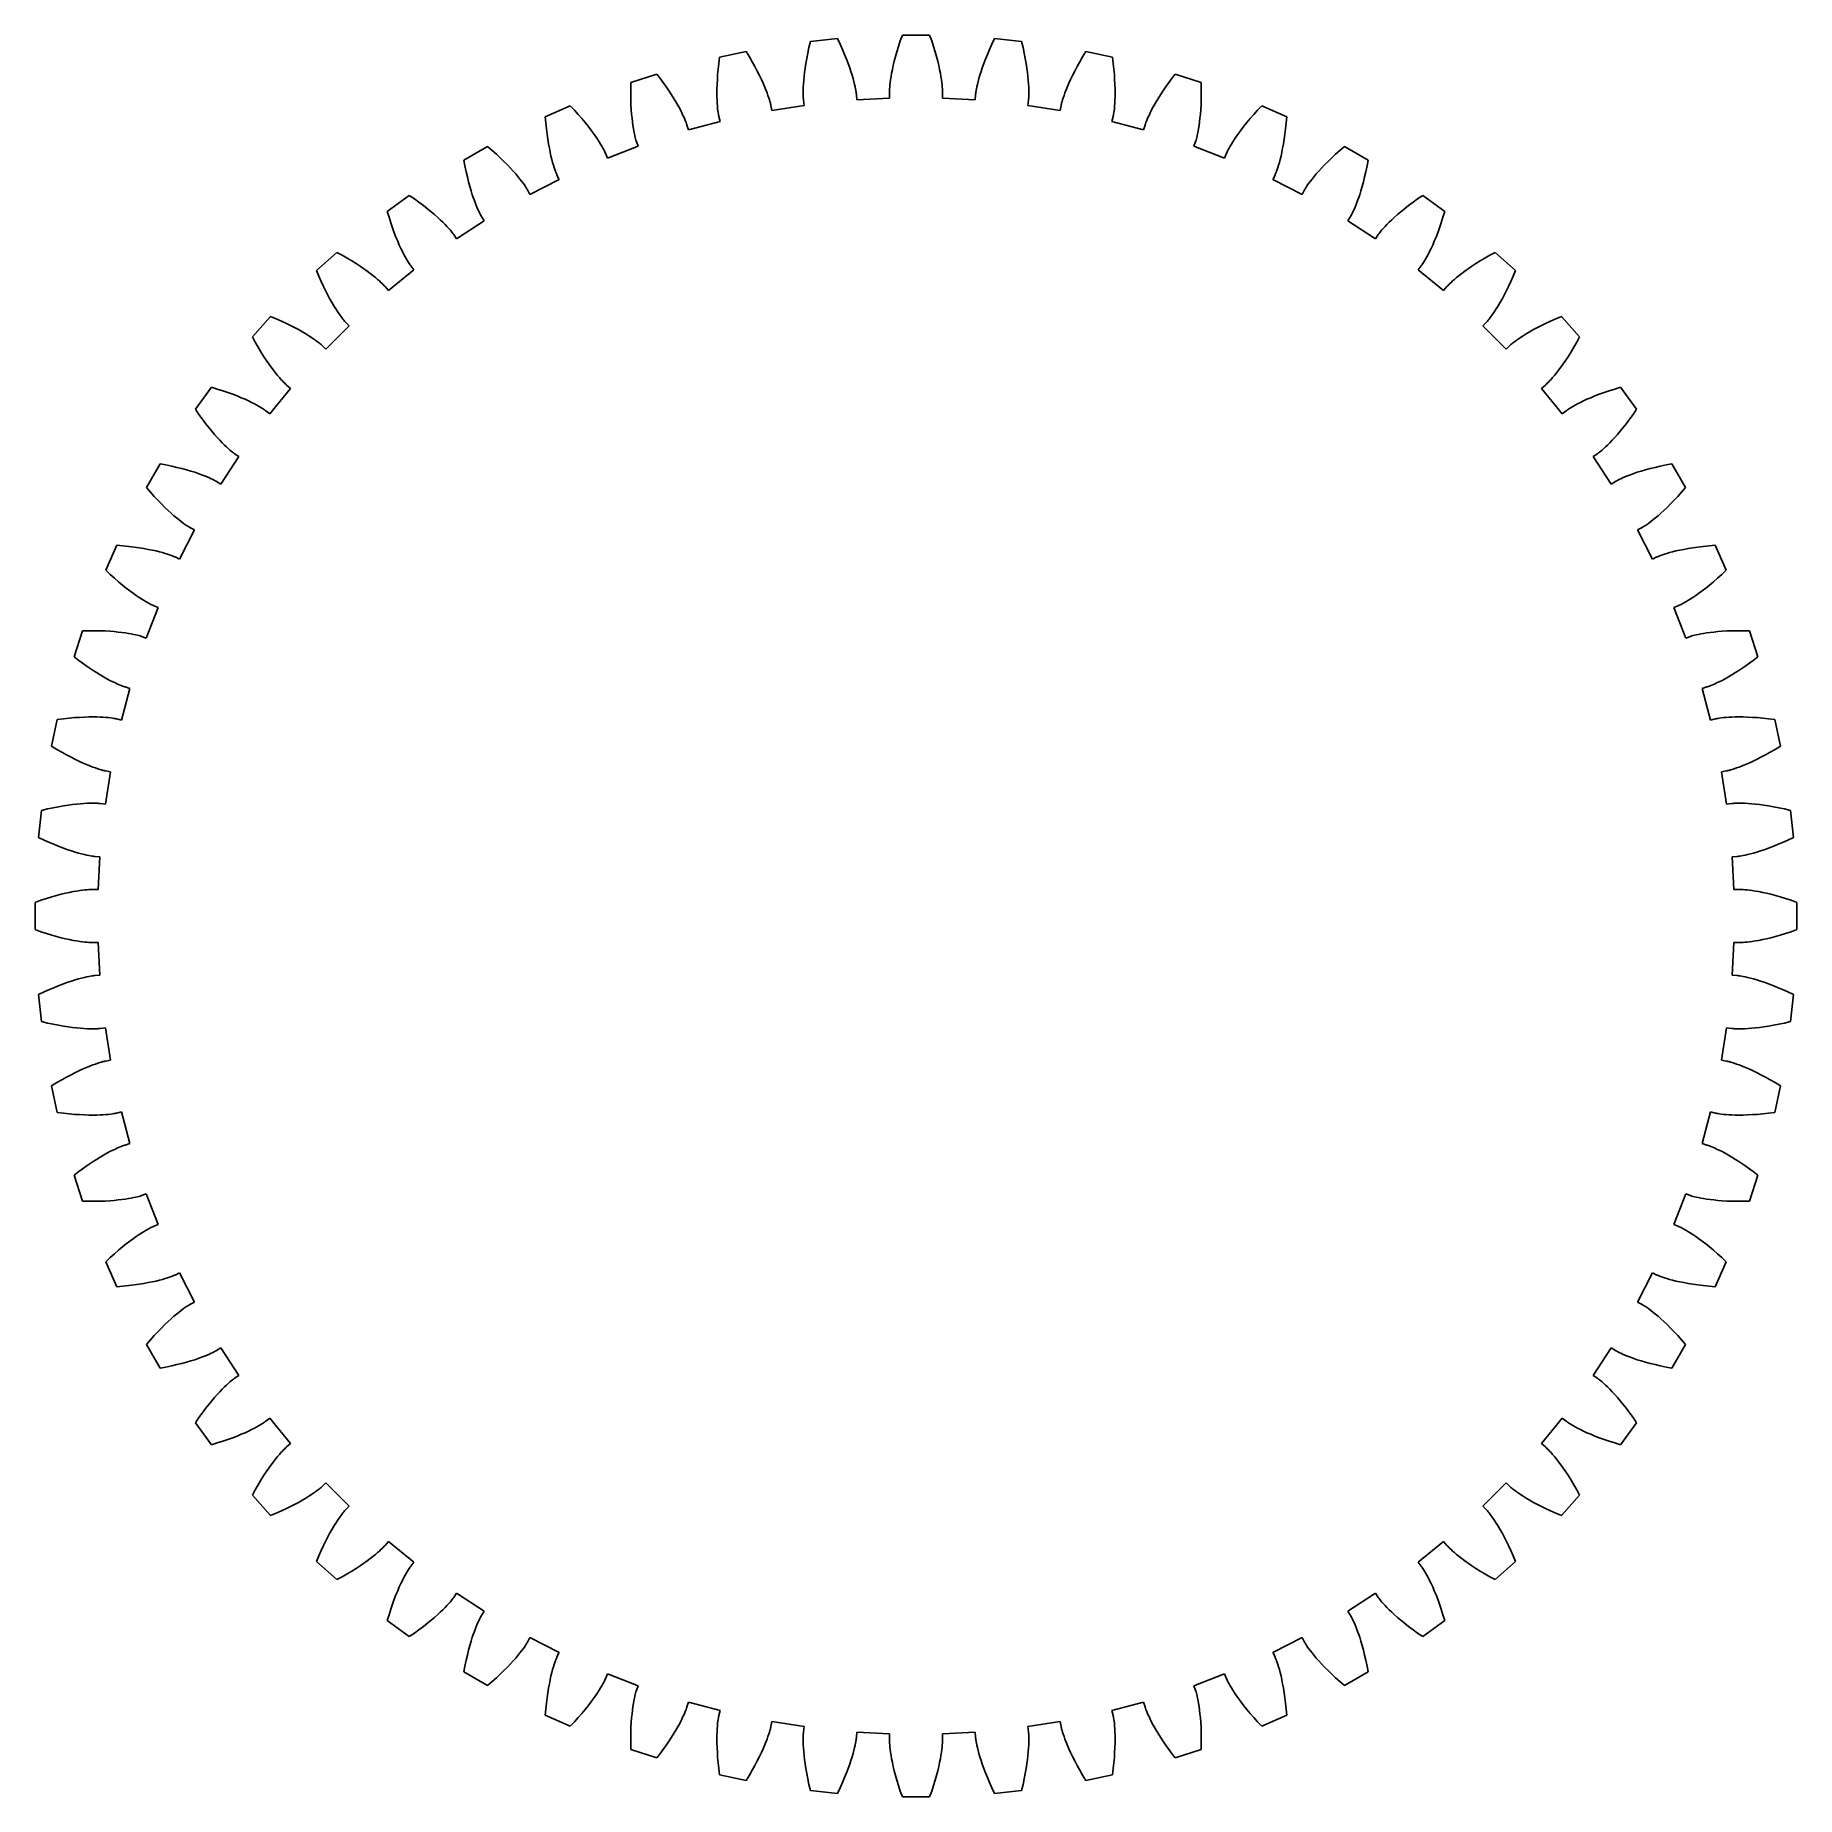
# Model space of a CAD drawing. Extents: x -108 to 108, y -108 to 108.
import ezdxf

# ---------------------------------------------------------------- set-up
doc = ezdxf.new("R2010")
doc.units = 0
doc.layers.add('1', color=7, linetype='CONTINUOUS')

msp = doc.modelspace()

# ---------------------------------------------------------------- linework, layer by layer
at = {"layer": '1', "color": 1}
for p, q in [((-24.2, 105.77), (-20.91, 106.47)), ((-20.91, 106.47), (-20.52, 105.82)), ((-13.33, 106.29), (-13.18, 106.99)), ((-13.18, 106.99), (-13.01, 107.72)), ((-13.01, 107.72), (-9.67, 108.07)), ((-9.67, 108.07), (-9.35, 107.39)), ((-9.35, 107.39), (-9.06, 106.74)), ((-9.06, 106.74), (-8.8, 106.13)), ((-2.52, 105.86), (-2.35, 106.46)), ((-2.35, 106.46), (-2.15, 107.1)), ((-2.15, 107.1), (-1.93, 107.78)), ((-1.93, 107.78), (-1.68, 108.49)), ((-1.68, 108.49), (1.68, 108.49)), ((1.68, 108.49), (1.93, 107.78)), ((1.93, 107.78), (2.15, 107.1)), ((2.15, 107.1), (2.35, 106.46)), ((2.35, 106.46), (2.52, 105.86)), ((8.8, 106.13), (9.06, 106.74)), ((9.06, 106.74), (9.35, 107.39)), ((9.35, 107.39), (9.67, 108.07)), ((9.67, 108.07), (13.01, 107.72)), ((13.01, 107.72), (13.18, 106.99)), ((13.18, 106.99), (13.33, 106.29)), ((20.52, 105.82), (20.91, 106.47)), ((20.91, 106.47), (24.2, 105.77)), ((-24.43, 103.65), (-24.37, 104.32)), ((-24.37, 104.32), (-24.29, 105.02)), ((-24.29, 105.02), (-24.2, 105.77)), ((-20.52, 105.82), (-20.17, 105.21)), ((-20.17, 105.21), (-19.84, 104.63)), ((-19.84, 104.63), (-19.55, 104.07)), ((-13.73, 103.89), (-13.66, 104.43)), ((-13.66, 104.43), (-13.57, 105.02)), ((-13.57, 105.02), (-13.46, 105.64)), ((-13.46, 105.64), (-13.33, 106.29)), ((-8.8, 106.13), (-8.56, 105.54)), ((-8.56, 105.54), (-8.35, 104.99)), ((-8.35, 104.99), (-8.17, 104.48)), ((-8.17, 104.48), (-8.01, 104)), ((-3, 103.8), (-2.91, 104.26)), ((-2.91, 104.26), (-2.8, 104.76)), ((-2.8, 104.76), (-2.67, 105.29)), ((-2.67, 105.29), (-2.52, 105.86)), ((2.52, 105.86), (2.67, 105.29)), ((2.67, 105.29), (2.8, 104.76)), ((2.8, 104.76), (2.91, 104.26)), ((2.91, 104.26), (3, 103.8)), ((8.01, 104), (8.17, 104.48)), ((8.17, 104.48), (8.35, 104.99)), ((8.35, 104.99), (8.56, 105.54)), ((8.56, 105.54), (8.8, 106.13)), ((13.33, 106.29), (13.46, 105.64)), ((13.46, 105.64), (13.57, 105.02)), ((13.57, 105.02), (13.66, 104.43)), ((13.66, 104.43), (13.73, 103.89)), ((19.55, 104.07), (19.84, 104.63)), ((19.84, 104.63), (20.17, 105.21)), ((20.17, 105.21), (20.52, 105.82)), ((24.2, 105.77), (24.29, 105.02)), ((24.29, 105.02), (24.37, 104.32)), ((24.37, 104.32), (24.43, 103.65)), ((-35.14, 101.91), (-35.12, 102.66)), ((-35.12, 102.66), (-31.93, 103.7)), ((-31.93, 103.7), (-31.47, 103.1)), ((-31.47, 103.1), (-31.05, 102.53)), ((-31.05, 102.53), (-30.67, 101.98)), ((-30.67, 101.98), (-30.32, 101.46)), ((-24.52, 101.89), (-24.5, 102.43)), ((-24.5, 102.43), (-24.47, 103.02)), ((-24.47, 103.02), (-24.43, 103.65)), ((-19.55, 104.07), (-19.28, 103.54)), ((-19.28, 103.54), (-19.04, 103.05)), ((-19.04, 103.05), (-18.83, 102.59)), ((-18.83, 102.59), (-18.65, 102.16)), ((-18.65, 102.16), (-18.49, 101.77)), ((-13.9, 101.77), (-13.88, 102.11)), ((-13.88, 102.11), (-13.86, 102.5)), ((-13.86, 102.5), (-13.83, 102.92)), ((-13.83, 102.92), (-13.79, 103.39)), ((-13.79, 103.39), (-13.73, 103.89)), ((-8.01, 104), (-7.87, 103.55)), ((-7.87, 103.55), (-7.75, 103.14)), ((-7.75, 103.14), (-7.65, 102.77)), ((-7.65, 102.77), (-7.57, 102.43)), ((-7.57, 102.43), (-7.5, 102.14)), ((-7.5, 102.14), (-7.45, 101.88)), ((-3.26, 101.88), (-3.24, 102.1)), ((-3.24, 102.1), (-3.22, 102.36)), ((-3.22, 102.36), (-3.18, 102.66)), ((-3.18, 102.66), (-3.13, 103)), ((-3.13, 103), (-3.07, 103.39)), ((-3.07, 103.39), (-3, 103.8)), ((3, 103.8), (3.07, 103.39)), ((3.07, 103.39), (3.13, 103)), ((3.13, 103), (3.18, 102.66)), ((3.18, 102.66), (3.22, 102.36)), ((3.22, 102.36), (3.24, 102.1)), ((3.24, 102.1), (3.26, 101.88)), ((7.45, 101.88), (7.5, 102.14)), ((7.5, 102.14), (7.57, 102.43)), ((7.57, 102.43), (7.65, 102.77)), ((7.65, 102.77), (7.75, 103.14)), ((7.75, 103.14), (7.87, 103.55)), ((7.87, 103.55), (8.01, 104)), ((13.73, 103.89), (13.79, 103.39)), ((13.79, 103.39), (13.83, 102.92)), ((13.83, 102.92), (13.86, 102.5)), ((13.86, 102.5), (13.88, 102.11)), ((13.88, 102.11), (13.9, 101.77)), ((18.49, 101.77), (18.65, 102.16)), ((18.65, 102.16), (18.83, 102.59)), ((18.83, 102.59), (19.04, 103.05)), ((19.04, 103.05), (19.28, 103.54)), ((19.28, 103.54), (19.55, 104.07)), ((24.43, 103.65), (24.47, 103.02)), ((24.47, 103.02), (24.5, 102.43)), ((24.5, 102.43), (24.52, 101.89)), ((30.32, 101.46), (30.67, 101.98)), ((30.67, 101.98), (31.05, 102.53)), ((31.05, 102.53), (31.47, 103.1)), ((31.47, 103.1), (31.93, 103.7)), ((31.93, 103.7), (35.12, 102.66)), ((35.12, 102.66), (35.14, 101.91)), ((-35.14, 101.2), (-35.14, 101.91)), ((-35.13, 100.53), (-35.14, 101.2)), ((-35.11, 99.9), (-35.13, 100.53)), ((-35.07, 99.31), (-35.11, 99.9)), ((-30.32, 101.46), (-30, 100.96)), ((-30, 100.96), (-29.71, 100.49)), ((-29.71, 100.49), (-29.45, 100.06)), ((-29.45, 100.06), (-29.23, 99.65)), ((-24.52, 101.38), (-24.52, 101.89)), ((-24.52, 100.91), (-24.52, 101.38)), ((-24.5, 100.49), (-24.52, 100.91)), ((-24.48, 100.1), (-24.5, 100.49)), ((-24.46, 99.76), (-24.48, 100.1)), ((-18.49, 101.77), (-18.35, 101.41)), ((-18.35, 101.41), (-18.23, 101.08)), ((-18.23, 101.08), (-18.13, 100.79)), ((-18.13, 100.79), (-18.05, 100.54)), ((-18.05, 100.54), (-17.99, 100.33)), ((-17.99, 100.33), (-17.94, 100.15)), ((-17.94, 100.15), (-17.91, 100.01)), ((-17.91, 100.01), (-17.89, 99.92)), ((-17.89, 99.92), (-17.87, 99.86)), ((-17.87, 99.86), (-17.87, 99.84)), ((-17.87, 99.84), (-17.76, 99.22)), ((-17.76, 99.22), (-13.77, 99.85)), ((-13.9, 101.46), (-13.9, 101.77)), ((-13.9, 101.2), (-13.9, 101.46)), ((-13.89, 100.98), (-13.9, 101.2)), ((-13.88, 100.79), (-13.89, 100.98)), ((-13.87, 100.65), (-13.88, 100.79)), ((-13.87, 100.55), (-13.87, 100.65)), ((-13.86, 100.49), (-13.87, 100.55)), ((-13.86, 100.47), (-13.86, 100.49)), ((-13.77, 99.85), (-13.86, 100.47)), ((-7.45, 101.88), (-7.41, 101.66)), ((-7.41, 101.66), (-7.38, 101.48)), ((-7.38, 101.48), (-7.36, 101.34)), ((-7.36, 101.34), (-7.34, 101.24)), ((-7.34, 101.24), (-7.34, 101.18)), ((-7.34, 101.18), (-7.34, 101.16)), ((-7.34, 101.16), (-7.29, 100.54)), ((-7.29, 100.54), (-3.26, 100.75)), ((-3.28, 101.55), (-3.27, 101.69)), ((-3.28, 101.45), (-3.28, 101.55)), ((-3.28, 101.39), (-3.28, 101.45)), ((-3.28, 101.37), (-3.28, 101.39)), ((-3.26, 100.75), (-3.28, 101.37)), ((-3.27, 101.69), (-3.26, 101.88)), ((3.26, 101.88), (3.27, 101.69)), ((3.28, 101.37), (3.26, 100.75)), ((3.26, 100.75), (7.29, 100.54)), ((3.27, 101.69), (3.28, 101.55)), ((3.28, 101.55), (3.28, 101.45)), ((3.28, 101.45), (3.28, 101.39)), ((3.28, 101.39), (3.28, 101.37)), ((7.29, 100.54), (7.34, 101.16)), ((7.34, 101.24), (7.36, 101.34)), ((7.34, 101.18), (7.34, 101.24)), ((7.34, 101.16), (7.34, 101.18)), ((7.36, 101.34), (7.38, 101.48)), ((7.38, 101.48), (7.41, 101.66)), ((7.41, 101.66), (7.45, 101.88)), ((13.86, 100.47), (13.77, 99.85)), ((13.77, 99.85), (17.76, 99.22)), ((13.87, 100.55), (13.86, 100.49)), ((13.86, 100.49), (13.86, 100.47)), ((13.88, 100.79), (13.87, 100.65)), ((13.87, 100.65), (13.87, 100.55)), ((13.89, 100.98), (13.88, 100.79)), ((13.9, 101.2), (13.89, 100.98)), ((13.9, 101.77), (13.9, 101.46)), ((13.9, 101.46), (13.9, 101.2)), ((17.76, 99.22), (17.87, 99.84)), ((17.87, 99.86), (17.89, 99.92)), ((17.87, 99.84), (17.87, 99.86)), ((17.89, 99.92), (17.91, 100.01)), ((17.91, 100.01), (17.94, 100.15)), ((17.94, 100.15), (17.99, 100.33)), ((17.99, 100.33), (18.05, 100.54)), ((18.05, 100.54), (18.13, 100.79)), ((18.13, 100.79), (18.23, 101.08)), ((18.23, 101.08), (18.35, 101.41)), ((18.35, 101.41), (18.49, 101.77)), ((24.48, 100.1), (24.46, 99.76)), ((24.5, 100.49), (24.48, 100.1)), ((24.52, 100.91), (24.5, 100.49)), ((24.52, 101.89), (24.52, 101.38)), ((24.52, 101.38), (24.52, 100.91)), ((29.23, 99.65), (29.45, 100.06)), ((29.45, 100.06), (29.71, 100.49)), ((29.71, 100.49), (30, 100.96)), ((30, 100.96), (30.32, 101.46)), ((35.11, 99.9), (35.07, 99.31)), ((35.13, 100.53), (35.11, 99.9)), ((35.14, 101.2), (35.13, 100.53)), ((35.14, 101.91), (35.14, 101.2)), ((-45.66, 98.43), (-42.59, 99.79)), ((-45.6, 97.68), (-45.66, 98.43)), ((-45.53, 96.97), (-45.6, 97.68)), ((-42.59, 99.79), (-42.08, 99.24)), ((-42.08, 99.24), (-41.6, 98.72)), ((-41.6, 98.72), (-41.16, 98.21)), ((-41.16, 98.21), (-40.76, 97.73)), ((-40.76, 97.73), (-40.39, 97.27)), ((-35.03, 98.77), (-35.07, 99.31)), ((-34.98, 98.26), (-35.03, 98.77)), ((-34.93, 97.8), (-34.98, 98.26)), ((-34.87, 97.38), (-34.93, 97.8)), ((-29.23, 99.65), (-29.02, 99.28)), ((-29.02, 99.28), (-28.85, 98.93)), ((-28.85, 98.93), (-28.7, 98.62)), ((-28.7, 98.62), (-28.57, 98.35)), ((-28.57, 98.35), (-28.47, 98.1)), ((-28.47, 98.1), (-28.38, 97.9)), ((-28.38, 97.9), (-28.31, 97.73)), ((-28.31, 97.73), (-28.26, 97.59)), ((-28.03, 96.82), (-24.13, 97.87)), ((-24.43, 99.46), (-24.46, 99.76)), ((-24.4, 99.19), (-24.43, 99.46)), ((-24.37, 98.97), (-24.4, 99.19)), ((-24.34, 98.79), (-24.37, 98.97)), ((-24.32, 98.65), (-24.34, 98.79)), ((-24.3, 98.55), (-24.32, 98.65)), ((-24.29, 98.49), (-24.3, 98.55)), ((-24.28, 98.47), (-24.29, 98.49)), ((-24.13, 97.87), (-24.28, 98.47)), ((24.28, 98.47), (24.13, 97.87)), ((24.13, 97.87), (28.03, 96.82)), ((24.29, 98.49), (24.28, 98.47)), ((24.3, 98.55), (24.29, 98.49)), ((24.32, 98.65), (24.3, 98.55)), ((24.34, 98.79), (24.32, 98.65)), ((24.37, 98.97), (24.34, 98.79)), ((24.4, 99.19), (24.37, 98.97)), ((24.43, 99.46), (24.4, 99.19)), ((24.46, 99.76), (24.43, 99.46)), ((28.26, 97.59), (28.31, 97.73)), ((28.31, 97.73), (28.38, 97.9)), ((28.38, 97.9), (28.47, 98.1)), ((28.47, 98.1), (28.57, 98.35)), ((28.57, 98.35), (28.7, 98.62)), ((28.7, 98.62), (28.85, 98.93)), ((28.85, 98.93), (29.02, 99.28)), ((29.02, 99.28), (29.23, 99.65)), ((34.93, 97.8), (34.87, 97.38)), ((34.98, 98.26), (34.93, 97.8)), ((35.03, 98.77), (34.98, 98.26)), ((35.07, 99.31), (35.03, 98.77)), ((40.39, 97.27), (40.76, 97.73)), ((40.76, 97.73), (41.16, 98.21)), ((41.16, 98.21), (41.6, 98.72)), ((41.6, 98.72), (42.08, 99.24)), ((42.08, 99.24), (42.59, 99.79)), ((42.59, 99.79), (45.66, 98.43)), ((45.6, 97.68), (45.53, 96.97)), ((45.66, 98.43), (45.6, 97.68)), ((-45.45, 96.31), (-45.53, 96.97)), ((-45.36, 95.68), (-45.45, 96.31)), ((-45.26, 95.1), (-45.36, 95.68)), ((-40.39, 97.27), (-40.05, 96.84)), ((-40.05, 96.84), (-39.75, 96.43)), ((-39.75, 96.43), (-39.48, 96.05)), ((-39.48, 96.05), (-39.24, 95.7)), ((-39.24, 95.7), (-39.03, 95.37)), ((-34.81, 96.99), (-34.87, 97.38)), ((-34.75, 96.66), (-34.81, 96.99)), ((-34.69, 96.36), (-34.75, 96.66)), ((-34.63, 96.1), (-34.69, 96.36)), ((-34.58, 95.88), (-34.63, 96.1)), ((-34.54, 95.71), (-34.58, 95.88)), ((-34.5, 95.57), (-34.54, 95.71)), ((-34.47, 95.47), (-34.5, 95.57)), ((-34.45, 95.41), (-34.47, 95.47)), ((-28.26, 97.59), (-28.23, 97.5)), ((-28.23, 97.5), (-28.21, 97.44)), ((-28.21, 97.44), (-28.21, 97.42)), ((-28.21, 97.42), (-28.03, 96.82)), ((28.03, 96.82), (28.21, 97.42)), ((28.21, 97.44), (28.23, 97.5)), ((28.21, 97.42), (28.21, 97.44)), ((28.23, 97.5), (28.26, 97.59)), ((34.47, 95.47), (34.45, 95.41)), ((34.5, 95.57), (34.47, 95.47)), ((34.54, 95.71), (34.5, 95.57)), ((34.58, 95.88), (34.54, 95.71)), ((34.63, 96.1), (34.58, 95.88)), ((34.69, 96.36), (34.63, 96.1)), ((34.75, 96.66), (34.69, 96.36)), ((34.81, 96.99), (34.75, 96.66)), ((34.87, 97.38), (34.81, 96.99)), ((39.03, 95.37), (39.24, 95.7)), ((39.24, 95.7), (39.48, 96.05)), ((39.48, 96.05), (39.75, 96.43)), ((39.75, 96.43), (40.05, 96.84)), ((40.05, 96.84), (40.39, 97.27)), ((45.36, 95.68), (45.26, 95.1)), ((45.45, 96.31), (45.36, 95.68)), ((45.53, 96.97), (45.45, 96.31)), ((-55.7, 93.11), (-52.79, 94.79)), ((-52.79, 94.79), (-52.22, 94.3)), ((-52.22, 94.3), (-51.69, 93.83)), ((-51.69, 93.83), (-51.2, 93.37)), ((-51.2, 93.37), (-50.75, 92.94)), ((-45.16, 94.56), (-45.26, 95.1)), ((-45.06, 94.07), (-45.16, 94.56)), ((-44.96, 93.61), (-45.06, 94.07)), ((-44.86, 93.2), (-44.96, 93.61)), ((-39.03, 95.37), (-38.85, 95.08)), ((-38.85, 95.08), (-38.69, 94.82)), ((-38.69, 94.82), (-38.56, 94.59)), ((-38.56, 94.59), (-38.46, 94.39)), ((-38.46, 94.39), (-38.37, 94.23)), ((-38.37, 94.23), (-38.31, 94.11)), ((-38.31, 94.11), (-38.27, 94.01)), ((-38.27, 94.01), (-38.24, 93.96)), ((-38.24, 93.96), (-38.24, 93.94)), ((-38.24, 93.94), (-38, 93.36)), ((-38, 93.36), (-34.23, 94.81)), ((-34.44, 95.39), (-34.45, 95.41)), ((-34.23, 94.81), (-34.44, 95.39)), ((34.44, 95.39), (34.23, 94.81)), ((34.23, 94.81), (38, 93.36)), ((34.45, 95.41), (34.44, 95.39)), ((38, 93.36), (38.24, 93.94)), ((38.24, 93.96), (38.27, 94.01)), ((38.24, 93.94), (38.24, 93.96)), ((38.27, 94.01), (38.31, 94.11)), ((38.31, 94.11), (38.37, 94.23)), ((38.37, 94.23), (38.46, 94.39)), ((38.46, 94.39), (38.56, 94.59)), ((38.56, 94.59), (38.69, 94.82)), ((38.69, 94.82), (38.85, 95.08)), ((38.85, 95.08), (39.03, 95.37)), ((44.96, 93.61), (44.86, 93.2)), ((45.06, 94.07), (44.96, 93.61)), ((45.16, 94.56), (45.06, 94.07)), ((45.26, 95.1), (45.16, 94.56)), ((50.75, 92.94), (51.2, 93.37)), ((51.2, 93.37), (51.69, 93.83)), ((51.69, 93.83), (52.22, 94.3)), ((52.22, 94.3), (52.79, 94.79)), ((52.79, 94.79), (55.7, 93.11)), ((-55.56, 92.38), (-55.7, 93.11)), ((-55.41, 91.68), (-55.56, 92.38)), ((-55.26, 91.03), (-55.41, 91.68)), ((-50.75, 92.94), (-50.33, 92.52)), ((-50.33, 92.52), (-49.96, 92.12)), ((-49.96, 92.12), (-49.61, 91.75)), ((-49.61, 91.75), (-49.31, 91.4)), ((-49.31, 91.4), (-49.03, 91.07)), ((-44.76, 92.82), (-44.86, 93.2)), ((-44.66, 92.49), (-44.76, 92.82)), ((-44.57, 92.2), (-44.66, 92.49)), ((-44.49, 91.95), (-44.57, 92.2)), ((-44.42, 91.74), (-44.49, 91.95)), ((-44.35, 91.57), (-44.42, 91.74)), ((-44.3, 91.44), (-44.35, 91.57)), ((-44.26, 91.35), (-44.3, 91.44)), ((-44.23, 91.29), (-44.26, 91.35)), ((-44.23, 91.27), (-44.23, 91.29)), ((-43.95, 90.71), (-44.23, 91.27)), ((44.23, 91.27), (43.95, 90.71)), ((44.26, 91.35), (44.23, 91.29)), ((44.23, 91.29), (44.23, 91.27)), ((44.3, 91.44), (44.26, 91.35)), ((44.35, 91.57), (44.3, 91.44)), ((44.42, 91.74), (44.35, 91.57)), ((44.49, 91.95), (44.42, 91.74)), ((44.57, 92.2), (44.49, 91.95)), ((44.66, 92.49), (44.57, 92.2)), ((44.76, 92.82), (44.66, 92.49)), ((44.86, 93.2), (44.76, 92.82)), ((49.03, 91.07), (49.31, 91.4)), ((49.31, 91.4), (49.61, 91.75)), ((49.61, 91.75), (49.96, 92.12)), ((49.96, 92.12), (50.33, 92.52)), ((50.33, 92.52), (50.75, 92.94)), ((55.41, 91.68), (55.26, 91.03)), ((55.56, 92.38), (55.41, 91.68)), ((55.7, 93.11), (55.56, 92.38)), ((-55.11, 90.42), (-55.26, 91.03)), ((-54.96, 89.85), (-55.11, 90.42)), ((-54.8, 89.32), (-54.96, 89.85)), ((-54.65, 88.84), (-54.8, 89.32)), ((-49.03, 91.07), (-48.79, 90.77)), ((-48.79, 90.77), (-48.58, 90.5)), ((-48.58, 90.5), (-48.39, 90.26)), ((-48.39, 90.26), (-48.24, 90.04)), ((-48.24, 90.04), (-48.11, 89.86)), ((-48.11, 89.86), (-48.01, 89.71)), ((-48.01, 89.71), (-47.94, 89.58)), ((-47.94, 89.58), (-47.89, 89.5)), ((-47.89, 89.5), (-47.86, 89.45)), ((-47.86, 89.45), (-47.85, 89.43)), ((-47.85, 89.43), (-47.55, 88.88)), ((-47.55, 88.88), (-43.95, 90.71)), ((43.95, 90.71), (47.55, 88.88)), ((47.55, 88.88), (47.85, 89.43)), ((47.85, 89.43), (47.86, 89.45)), ((47.86, 89.45), (47.89, 89.5)), ((47.89, 89.5), (47.94, 89.58)), ((47.94, 89.58), (48.01, 89.71)), ((48.01, 89.71), (48.11, 89.86)), ((48.11, 89.86), (48.24, 90.04)), ((48.24, 90.04), (48.39, 90.26)), ((48.39, 90.26), (48.58, 90.5)), ((48.58, 90.5), (48.79, 90.77)), ((48.79, 90.77), (49.03, 91.07)), ((54.8, 89.32), (54.65, 88.84)), ((54.96, 89.85), (54.8, 89.32)), ((55.11, 90.42), (54.96, 89.85)), ((55.26, 91.03), (55.11, 90.42)), ((-65.12, 86.78), (-62.41, 88.75)), ((-62.41, 88.75), (-61.79, 88.33)), ((-61.79, 88.33), (-61.22, 87.91)), ((-61.22, 87.91), (-60.68, 87.51)), ((-60.68, 87.51), (-60.19, 87.12)), ((-60.19, 87.12), (-59.73, 86.75)), ((-54.5, 88.4), (-54.65, 88.84)), ((-54.35, 88), (-54.5, 88.4)), ((-54.22, 87.64), (-54.35, 88)), ((-54.09, 87.32), (-54.22, 87.64)), ((-53.97, 87.04), (-54.09, 87.32)), ((-53.86, 86.8), (-53.97, 87.04)), ((-53.76, 86.6), (-53.86, 86.8)), ((53.86, 86.8), (53.76, 86.6)), ((53.97, 87.04), (53.86, 86.8)), ((54.09, 87.32), (53.97, 87.04)), ((54.22, 87.64), (54.09, 87.32)), ((54.35, 88), (54.22, 87.64)), ((54.5, 88.4), (54.35, 88)), ((54.65, 88.84), (54.5, 88.4)), ((59.73, 86.75), (60.19, 87.12)), ((60.19, 87.12), (60.68, 87.51)), ((60.68, 87.51), (61.22, 87.91)), ((61.22, 87.91), (61.79, 88.33)), ((61.79, 88.33), (62.41, 88.75)), ((62.41, 88.75), (65.12, 86.78)), ((-64.91, 86.06), (-65.12, 86.78)), ((-64.69, 85.39), (-64.91, 86.06)), ((-64.48, 84.75), (-64.69, 85.39)), ((-64.26, 84.16), (-64.48, 84.75)), ((-59.73, 86.75), (-59.31, 86.4)), ((-59.31, 86.4), (-58.93, 86.06)), ((-58.93, 86.06), (-58.59, 85.74)), ((-58.59, 85.74), (-58.28, 85.45)), ((-58.28, 85.45), (-58.01, 85.18)), ((-58.01, 85.18), (-57.77, 84.93)), ((-57.77, 84.93), (-57.56, 84.7)), ((-57.56, 84.7), (-57.39, 84.51)), ((-56.58, 83.42), (-53.2, 85.62)), ((-53.68, 86.43), (-53.76, 86.6)), ((-53.61, 86.31), (-53.68, 86.43)), ((-53.56, 86.22), (-53.61, 86.31)), ((-53.53, 86.17), (-53.56, 86.22)), ((-53.52, 86.15), (-53.53, 86.17)), ((-53.2, 85.62), (-53.52, 86.15)), ((53.52, 86.15), (53.2, 85.62)), ((53.2, 85.62), (56.58, 83.42)), ((53.53, 86.17), (53.52, 86.15)), ((53.56, 86.22), (53.53, 86.17)), ((53.61, 86.31), (53.56, 86.22)), ((53.68, 86.43), (53.61, 86.31)), ((53.76, 86.6), (53.68, 86.43)), ((57.39, 84.51), (57.56, 84.7)), ((57.56, 84.7), (57.77, 84.93)), ((57.77, 84.93), (58.01, 85.18)), ((58.01, 85.18), (58.28, 85.45)), ((58.28, 85.45), (58.59, 85.74)), ((58.59, 85.74), (58.93, 86.06)), ((58.93, 86.06), (59.31, 86.4)), ((59.31, 86.4), (59.73, 86.75)), ((64.48, 84.75), (64.26, 84.16)), ((64.69, 85.39), (64.48, 84.75)), ((64.91, 86.06), (64.69, 85.39)), ((65.12, 86.78), (64.91, 86.06)), ((-64.05, 83.61), (-64.26, 84.16)), ((-63.84, 83.11), (-64.05, 83.61)), ((-63.64, 82.64), (-63.84, 83.11)), ((-63.44, 82.22), (-63.64, 82.64)), ((-57.39, 84.51), (-57.24, 84.34)), ((-57.24, 84.34), (-57.13, 84.19)), ((-57.13, 84.19), (-57.04, 84.08)), ((-57.04, 84.08), (-56.98, 84)), ((-56.98, 84), (-56.94, 83.95)), ((-56.94, 83.95), (-56.93, 83.94)), ((-56.93, 83.94), (-56.58, 83.42)), ((56.58, 83.42), (56.93, 83.94)), ((56.93, 83.94), (56.94, 83.95)), ((56.94, 83.95), (56.98, 84)), ((56.98, 84), (57.04, 84.08)), ((57.04, 84.08), (57.13, 84.19)), ((57.13, 84.19), (57.24, 84.34)), ((57.24, 84.34), (57.39, 84.51)), ((63.64, 82.64), (63.44, 82.22)), ((63.84, 83.11), (63.64, 82.64)), ((64.05, 83.61), (63.84, 83.11)), ((64.26, 84.16), (64.05, 83.61)), ((-73.84, 79.5), (-71.34, 81.74)), ((-71.34, 81.74), (-70.69, 81.38)), ((-70.69, 81.38), (-70.07, 81.03)), ((-70.07, 81.03), (-69.5, 80.69)), ((-69.5, 80.69), (-68.96, 80.35)), ((-68.96, 80.35), (-68.47, 80.03)), ((-63.26, 81.83), (-63.44, 82.22)), ((-63.08, 81.49), (-63.26, 81.83)), ((-62.92, 81.19), (-63.08, 81.49)), ((-62.77, 80.92), (-62.92, 81.19)), ((-62.64, 80.69), (-62.77, 80.92)), ((-62.52, 80.5), (-62.64, 80.69)), ((-62.42, 80.35), (-62.52, 80.5)), ((-62.34, 80.23), (-62.42, 80.35)), ((62.42, 80.35), (62.34, 80.23)), ((62.52, 80.5), (62.42, 80.35)), ((62.64, 80.69), (62.52, 80.5)), ((62.77, 80.92), (62.64, 80.69)), ((62.92, 81.19), (62.77, 80.92)), ((63.08, 81.49), (62.92, 81.19)), ((63.26, 81.83), (63.08, 81.49)), ((63.44, 82.22), (63.26, 81.83)), ((68.47, 80.03), (68.96, 80.35)), ((68.96, 80.35), (69.5, 80.69)), ((69.5, 80.69), (70.07, 81.03)), ((70.07, 81.03), (70.69, 81.38)), ((70.69, 81.38), (71.34, 81.74)), ((71.34, 81.74), (73.84, 79.5)), ((-73.55, 78.81), (-73.84, 79.5)), ((-73.26, 78.16), (-73.55, 78.81)), ((-72.98, 77.55), (-73.26, 78.16)), ((-68.47, 80.03), (-68.02, 79.72)), ((-68.02, 79.72), (-67.61, 79.43)), ((-67.61, 79.43), (-67.23, 79.15)), ((-67.23, 79.15), (-66.89, 78.89)), ((-66.89, 78.89), (-66.59, 78.64)), ((-66.59, 78.64), (-66.33, 78.42)), ((-66.33, 78.42), (-66.1, 78.22)), ((-66.1, 78.22), (-65.91, 78.04)), ((-64.99, 77.05), (-61.85, 79.59)), ((-62.28, 80.15), (-62.34, 80.23)), ((-62.25, 80.1), (-62.28, 80.15)), ((-62.24, 80.08), (-62.25, 80.1)), ((-61.85, 79.59), (-62.24, 80.08)), ((62.24, 80.08), (61.85, 79.59)), ((61.85, 79.59), (64.99, 77.05)), ((62.25, 80.1), (62.24, 80.08)), ((62.28, 80.15), (62.25, 80.1)), ((62.34, 80.23), (62.28, 80.15)), ((65.91, 78.04), (66.1, 78.22)), ((66.1, 78.22), (66.33, 78.42)), ((66.33, 78.42), (66.59, 78.64)), ((66.59, 78.64), (66.89, 78.89)), ((66.89, 78.89), (67.23, 79.15)), ((67.23, 79.15), (67.61, 79.43)), ((67.61, 79.43), (68.02, 79.72)), ((68.02, 79.72), (68.47, 80.03)), ((73.26, 78.16), (72.98, 77.55)), ((73.55, 78.81), (73.26, 78.16)), ((73.84, 79.5), (73.55, 78.81)), ((-72.7, 76.98), (-72.98, 77.55)), ((-72.44, 76.46), (-72.7, 76.98)), ((-72.18, 75.98), (-72.44, 76.46)), ((-71.93, 75.54), (-72.18, 75.98)), ((-65.91, 78.04), (-65.75, 77.89)), ((-65.75, 77.89), (-65.62, 77.76)), ((-65.62, 77.76), (-65.52, 77.66)), ((-65.52, 77.66), (-65.45, 77.59)), ((-65.45, 77.59), (-65.41, 77.54)), ((-65.41, 77.54), (-65.39, 77.53)), ((-65.39, 77.53), (-64.99, 77.05)), ((64.99, 77.05), (65.39, 77.53)), ((65.39, 77.53), (65.41, 77.54)), ((65.41, 77.54), (65.45, 77.59)), ((65.45, 77.59), (65.52, 77.66)), ((65.52, 77.66), (65.62, 77.76)), ((65.62, 77.76), (65.75, 77.89)), ((65.75, 77.89), (65.91, 78.04)), ((72.18, 75.98), (71.93, 75.54)), ((72.44, 76.46), (72.18, 75.98)), ((72.7, 76.98), (72.44, 76.46)), ((72.98, 77.55), (72.7, 76.98)), ((-81.74, 71.34), (-79.5, 73.84)), ((-79.5, 73.84), (-78.81, 73.55)), ((-71.69, 75.14), (-71.93, 75.54)), ((-71.46, 74.77), (-71.69, 75.14)), ((-71.25, 74.45), (-71.46, 74.77)), ((-71.06, 74.16), (-71.25, 74.45)), ((-70.88, 73.92), (-71.06, 74.16)), ((-70.73, 73.7), (-70.88, 73.92)), ((70.88, 73.92), (70.73, 73.7)), ((71.06, 74.16), (70.88, 73.92)), ((71.25, 74.45), (71.06, 74.16)), ((71.46, 74.77), (71.25, 74.45)), ((71.69, 75.14), (71.46, 74.77)), ((71.93, 75.54), (71.69, 75.14)), ((78.81, 73.55), (79.5, 73.84)), ((79.5, 73.84), (81.74, 71.34)), ((-78.81, 73.55), (-78.16, 73.26)), ((-78.16, 73.26), (-77.55, 72.98)), ((-77.55, 72.98), (-76.98, 72.7)), ((-76.98, 72.7), (-76.46, 72.44)), ((-76.46, 72.44), (-75.98, 72.18)), ((-75.98, 72.18), (-75.54, 71.93)), ((-75.54, 71.93), (-75.14, 71.69)), ((-75.14, 71.69), (-74.77, 71.46)), ((-72.69, 69.83), (-69.83, 72.69)), ((-70.59, 73.53), (-70.73, 73.7)), ((-70.48, 73.38), (-70.59, 73.53)), ((-70.39, 73.27), (-70.48, 73.38)), ((-70.32, 73.2), (-70.39, 73.27)), ((-70.28, 73.15), (-70.32, 73.2)), ((-70.27, 73.14), (-70.28, 73.15)), ((-69.83, 72.69), (-70.27, 73.14)), ((70.27, 73.14), (69.83, 72.69)), ((69.83, 72.69), (72.69, 69.83)), ((70.28, 73.15), (70.27, 73.14)), ((70.32, 73.2), (70.28, 73.15)), ((70.39, 73.27), (70.32, 73.2)), ((70.48, 73.38), (70.39, 73.27)), ((70.59, 73.53), (70.48, 73.38)), ((70.73, 73.7), (70.59, 73.53)), ((74.77, 71.46), (75.14, 71.69)), ((75.14, 71.69), (75.54, 71.93)), ((75.54, 71.93), (75.98, 72.18)), ((75.98, 72.18), (76.46, 72.44)), ((76.46, 72.44), (76.98, 72.7)), ((76.98, 72.7), (77.55, 72.98)), ((77.55, 72.98), (78.16, 73.26)), ((78.16, 73.26), (78.81, 73.55)), ((-81.38, 70.69), (-81.74, 71.34)), ((-81.03, 70.07), (-81.38, 70.69)), ((-80.69, 69.5), (-81.03, 70.07)), ((-80.35, 68.96), (-80.69, 69.5)), ((-74.77, 71.46), (-74.45, 71.25)), ((-74.45, 71.25), (-74.16, 71.06)), ((-74.16, 71.06), (-73.92, 70.88)), ((-73.92, 70.88), (-73.7, 70.73)), ((-73.7, 70.73), (-73.53, 70.59)), ((-73.53, 70.59), (-73.38, 70.48)), ((-73.38, 70.48), (-73.27, 70.39)), ((-73.27, 70.39), (-73.2, 70.32)), ((-73.2, 70.32), (-73.15, 70.28)), ((-73.15, 70.28), (-73.14, 70.27)), ((-73.14, 70.27), (-72.69, 69.83)), ((72.69, 69.83), (73.14, 70.27)), ((73.14, 70.27), (73.15, 70.28)), ((73.15, 70.28), (73.2, 70.32)), ((73.2, 70.32), (73.27, 70.39)), ((73.27, 70.39), (73.38, 70.48)), ((73.38, 70.48), (73.53, 70.59)), ((73.53, 70.59), (73.7, 70.73)), ((73.7, 70.73), (73.92, 70.88)), ((73.92, 70.88), (74.16, 71.06)), ((74.16, 71.06), (74.45, 71.25)), ((74.45, 71.25), (74.77, 71.46)), ((80.69, 69.5), (80.35, 68.96)), ((81.03, 70.07), (80.69, 69.5)), ((81.38, 70.69), (81.03, 70.07)), ((81.74, 71.34), (81.38, 70.69)), ((-80.03, 68.47), (-80.35, 68.96)), ((-79.72, 68.02), (-80.03, 68.47)), ((-79.43, 67.61), (-79.72, 68.02)), ((-79.15, 67.23), (-79.43, 67.61)), ((79.43, 67.61), (79.15, 67.23)), ((79.72, 68.02), (79.43, 67.61)), ((80.03, 68.47), (79.72, 68.02)), ((80.35, 68.96), (80.03, 68.47)), ((-88.75, 62.41), (-86.78, 65.12)), ((-86.78, 65.12), (-86.06, 64.91)), ((-78.89, 66.89), (-79.15, 67.23)), ((-78.64, 66.59), (-78.89, 66.89)), ((-78.42, 66.33), (-78.64, 66.59)), ((-78.22, 66.1), (-78.42, 66.33)), ((-78.04, 65.91), (-78.22, 66.1)), ((-77.89, 65.75), (-78.04, 65.91)), ((-77.76, 65.62), (-77.89, 65.75)), ((-77.66, 65.52), (-77.76, 65.62)), ((-77.59, 65.45), (-77.66, 65.52)), ((-77.54, 65.41), (-77.59, 65.45)), ((-77.53, 65.39), (-77.54, 65.41)), ((-77.05, 64.99), (-77.53, 65.39)), ((77.53, 65.39), (77.05, 64.99)), ((77.54, 65.41), (77.53, 65.39)), ((77.59, 65.45), (77.54, 65.41)), ((77.66, 65.52), (77.59, 65.45)), ((77.76, 65.62), (77.66, 65.52)), ((77.89, 65.75), (77.76, 65.62)), ((78.04, 65.91), (77.89, 65.75)), ((78.22, 66.1), (78.04, 65.91)), ((78.42, 66.33), (78.22, 66.1)), ((78.64, 66.59), (78.42, 66.33)), ((78.89, 66.89), (78.64, 66.59)), ((79.15, 67.23), (78.89, 66.89)), ((86.06, 64.91), (86.78, 65.12)), ((86.78, 65.12), (88.75, 62.41)), ((-86.06, 64.91), (-85.39, 64.69)), ((-85.39, 64.69), (-84.75, 64.48)), ((-84.75, 64.48), (-84.16, 64.26)), ((-84.16, 64.26), (-83.61, 64.05)), ((-83.61, 64.05), (-83.11, 63.84)), ((-83.11, 63.84), (-82.64, 63.64)), ((-82.64, 63.64), (-82.22, 63.44)), ((-82.22, 63.44), (-81.83, 63.26)), ((-81.83, 63.26), (-81.49, 63.08)), ((-81.49, 63.08), (-81.19, 62.92)), ((-79.59, 61.85), (-77.05, 64.99)), ((77.05, 64.99), (79.59, 61.85)), ((81.19, 62.92), (81.49, 63.08)), ((81.49, 63.08), (81.83, 63.26)), ((81.83, 63.26), (82.22, 63.44)), ((82.22, 63.44), (82.64, 63.64)), ((82.64, 63.64), (83.11, 63.84)), ((83.11, 63.84), (83.61, 64.05)), ((83.61, 64.05), (84.16, 64.26)), ((84.16, 64.26), (84.75, 64.48)), ((84.75, 64.48), (85.39, 64.69)), ((85.39, 64.69), (86.06, 64.91)), ((-88.33, 61.79), (-88.75, 62.41)), ((-87.91, 61.22), (-88.33, 61.79)), ((-87.51, 60.68), (-87.91, 61.22)), ((-81.19, 62.92), (-80.92, 62.77)), ((-80.92, 62.77), (-80.69, 62.64)), ((-80.69, 62.64), (-80.5, 62.52)), ((-80.5, 62.52), (-80.35, 62.42)), ((-80.35, 62.42), (-80.23, 62.34)), ((-80.23, 62.34), (-80.15, 62.28)), ((-80.15, 62.28), (-80.1, 62.25)), ((-80.1, 62.25), (-80.08, 62.24)), ((-80.08, 62.24), (-79.59, 61.85)), ((79.59, 61.85), (80.08, 62.24)), ((80.08, 62.24), (80.1, 62.25)), ((80.1, 62.25), (80.15, 62.28)), ((80.15, 62.28), (80.23, 62.34)), ((80.23, 62.34), (80.35, 62.42)), ((80.35, 62.42), (80.5, 62.52)), ((80.5, 62.52), (80.69, 62.64)), ((80.69, 62.64), (80.92, 62.77)), ((80.92, 62.77), (81.19, 62.92)), ((87.91, 61.22), (87.51, 60.68)), ((88.33, 61.79), (87.91, 61.22)), ((88.75, 62.41), (88.33, 61.79)), ((-87.12, 60.19), (-87.51, 60.68)), ((-86.75, 59.73), (-87.12, 60.19)), ((-86.4, 59.31), (-86.75, 59.73)), ((-86.06, 58.93), (-86.4, 59.31)), ((-85.74, 58.59), (-86.06, 58.93)), ((-85.45, 58.28), (-85.74, 58.59)), ((85.74, 58.59), (85.45, 58.28)), ((86.06, 58.93), (85.74, 58.59)), ((86.4, 59.31), (86.06, 58.93)), ((86.75, 59.73), (86.4, 59.31)), ((87.12, 60.19), (86.75, 59.73)), ((87.51, 60.68), (87.12, 60.19)), ((-85.62, 53.2), (-83.42, 56.58)), ((-85.18, 58.01), (-85.45, 58.28)), ((-84.93, 57.77), (-85.18, 58.01)), ((-84.7, 57.56), (-84.93, 57.77)), ((-84.51, 57.39), (-84.7, 57.56)), ((-84.34, 57.24), (-84.51, 57.39)), ((-84.19, 57.13), (-84.34, 57.24)), ((-84.08, 57.04), (-84.19, 57.13)), ((-84, 56.98), (-84.08, 57.04)), ((-83.95, 56.94), (-84, 56.98)), ((-83.94, 56.93), (-83.95, 56.94)), ((-83.42, 56.58), (-83.94, 56.93)), ((83.94, 56.93), (83.42, 56.58)), ((83.42, 56.58), (85.62, 53.2)), ((83.95, 56.94), (83.94, 56.93)), ((84, 56.98), (83.95, 56.94)), ((84.08, 57.04), (84, 56.98)), ((84.19, 57.13), (84.08, 57.04)), ((84.34, 57.24), (84.19, 57.13)), ((84.51, 57.39), (84.34, 57.24)), ((84.7, 57.56), (84.51, 57.39)), ((84.93, 57.77), (84.7, 57.56)), ((85.18, 58.01), (84.93, 57.77)), ((85.45, 58.28), (85.18, 58.01)), ((-94.79, 52.79), (-93.11, 55.7)), ((-93.11, 55.7), (-92.38, 55.56)), ((-92.38, 55.56), (-91.68, 55.41)), ((-91.68, 55.41), (-91.03, 55.26)), ((-91.03, 55.26), (-90.42, 55.11)), ((-90.42, 55.11), (-89.85, 54.96)), ((-89.85, 54.96), (-89.32, 54.8)), ((-89.32, 54.8), (-88.84, 54.65)), ((-88.84, 54.65), (-88.4, 54.5)), ((-88.4, 54.5), (-88, 54.35)), ((-88, 54.35), (-87.64, 54.22)), ((87.64, 54.22), (88, 54.35)), ((88, 54.35), (88.4, 54.5)), ((88.4, 54.5), (88.84, 54.65)), ((88.84, 54.65), (89.32, 54.8)), ((89.32, 54.8), (89.85, 54.96)), ((89.85, 54.96), (90.42, 55.11)), ((90.42, 55.11), (91.03, 55.26)), ((91.03, 55.26), (91.68, 55.41)), ((91.68, 55.41), (92.38, 55.56)), ((92.38, 55.56), (93.11, 55.7)), ((93.11, 55.7), (94.79, 52.79)), ((-94.3, 52.22), (-94.79, 52.79)), ((-93.83, 51.69), (-94.3, 52.22)), ((-87.64, 54.22), (-87.32, 54.09)), ((-87.32, 54.09), (-87.04, 53.97)), ((-87.04, 53.97), (-86.8, 53.86)), ((-86.8, 53.86), (-86.6, 53.76)), ((-86.6, 53.76), (-86.43, 53.68)), ((-86.43, 53.68), (-86.31, 53.61)), ((-86.31, 53.61), (-86.22, 53.56)), ((-86.22, 53.56), (-86.17, 53.53)), ((-86.17, 53.53), (-86.15, 53.52)), ((-86.15, 53.52), (-85.62, 53.2)), ((85.62, 53.2), (86.15, 53.52)), ((86.15, 53.52), (86.17, 53.53)), ((86.17, 53.53), (86.22, 53.56)), ((86.22, 53.56), (86.31, 53.61)), ((86.31, 53.61), (86.43, 53.68)), ((86.43, 53.68), (86.6, 53.76)), ((86.6, 53.76), (86.8, 53.86)), ((86.8, 53.86), (87.04, 53.97)), ((87.04, 53.97), (87.32, 54.09)), ((87.32, 54.09), (87.64, 54.22)), ((94.3, 52.22), (93.83, 51.69)), ((94.79, 52.79), (94.3, 52.22)), ((-93.37, 51.2), (-93.83, 51.69)), ((-92.94, 50.75), (-93.37, 51.2)), ((-92.52, 50.33), (-92.94, 50.75)), ((-92.12, 49.96), (-92.52, 50.33)), ((-91.75, 49.61), (-92.12, 49.96)), ((92.12, 49.96), (91.75, 49.61)), ((92.52, 50.33), (92.12, 49.96)), ((92.94, 50.75), (92.52, 50.33)), ((93.37, 51.2), (92.94, 50.75)), ((93.83, 51.69), (93.37, 51.2)), ((-91.4, 49.31), (-91.75, 49.61)), ((-91.07, 49.03), (-91.4, 49.31)), ((-90.77, 48.79), (-91.07, 49.03)), ((-90.5, 48.58), (-90.77, 48.79)), ((-90.26, 48.39), (-90.5, 48.58)), ((-90.04, 48.24), (-90.26, 48.39)), ((-89.86, 48.11), (-90.04, 48.24)), ((-89.71, 48.01), (-89.86, 48.11)), ((-89.58, 47.94), (-89.71, 48.01)), ((-89.5, 47.89), (-89.58, 47.94)), ((-89.45, 47.86), (-89.5, 47.89)), ((-89.43, 47.85), (-89.45, 47.86)), ((-88.88, 47.55), (-89.43, 47.85)), ((89.43, 47.85), (88.88, 47.55)), ((89.45, 47.86), (89.43, 47.85)), ((89.5, 47.89), (89.45, 47.86)), ((89.58, 47.94), (89.5, 47.89)), ((89.71, 48.01), (89.58, 47.94)), ((89.86, 48.11), (89.71, 48.01)), ((90.04, 48.24), (89.86, 48.11)), ((90.26, 48.39), (90.04, 48.24)), ((90.5, 48.58), (90.26, 48.39)), ((90.77, 48.79), (90.5, 48.58)), ((91.07, 49.03), (90.77, 48.79)), ((91.4, 49.31), (91.07, 49.03)), ((91.75, 49.61), (91.4, 49.31)), ((-99.79, 42.59), (-98.43, 45.66)), ((-98.43, 45.66), (-97.68, 45.6)), ((-97.68, 45.6), (-96.97, 45.53)), ((-90.71, 43.95), (-88.88, 47.55)), ((88.88, 47.55), (90.71, 43.95)), ((96.97, 45.53), (97.68, 45.6)), ((97.68, 45.6), (98.43, 45.66)), ((98.43, 45.66), (99.79, 42.59)), ((-96.97, 45.53), (-96.31, 45.45)), ((-96.31, 45.45), (-95.68, 45.36)), ((-95.68, 45.36), (-95.1, 45.26)), ((-95.1, 45.26), (-94.56, 45.16)), ((-94.56, 45.16), (-94.07, 45.06)), ((-94.07, 45.06), (-93.61, 44.96)), ((-93.61, 44.96), (-93.2, 44.86)), ((-93.2, 44.86), (-92.82, 44.76)), ((-92.82, 44.76), (-92.49, 44.66)), ((-92.49, 44.66), (-92.2, 44.57)), ((-92.2, 44.57), (-91.95, 44.49)), ((-91.95, 44.49), (-91.74, 44.42)), ((-91.74, 44.42), (-91.57, 44.35)), ((-91.57, 44.35), (-91.44, 44.3)), ((-91.44, 44.3), (-91.35, 44.26)), ((-91.35, 44.26), (-91.29, 44.23)), ((-91.29, 44.23), (-91.27, 44.23)), ((-91.27, 44.23), (-90.71, 43.95)), ((90.71, 43.95), (91.27, 44.23)), ((91.27, 44.23), (91.29, 44.23)), ((91.29, 44.23), (91.35, 44.26)), ((91.35, 44.26), (91.44, 44.3)), ((91.44, 44.3), (91.57, 44.35)), ((91.57, 44.35), (91.74, 44.42)), ((91.74, 44.42), (91.95, 44.49)), ((91.95, 44.49), (92.2, 44.57)), ((92.2, 44.57), (92.49, 44.66)), ((92.49, 44.66), (92.82, 44.76)), ((92.82, 44.76), (93.2, 44.86)), ((93.2, 44.86), (93.61, 44.96)), ((93.61, 44.96), (94.07, 45.06)), ((94.07, 45.06), (94.56, 45.16)), ((94.56, 45.16), (95.1, 45.26)), ((95.1, 45.26), (95.68, 45.36)), ((95.68, 45.36), (96.31, 45.45)), ((96.31, 45.45), (96.97, 45.53)), ((-99.24, 42.08), (-99.79, 42.59)), ((-98.72, 41.6), (-99.24, 42.08)), ((-98.21, 41.16), (-98.72, 41.6)), ((98.72, 41.6), (98.21, 41.16)), ((99.24, 42.08), (98.72, 41.6)), ((99.79, 42.59), (99.24, 42.08)), ((-97.73, 40.76), (-98.21, 41.16)), ((-97.27, 40.39), (-97.73, 40.76)), ((-96.84, 40.05), (-97.27, 40.39)), ((-96.43, 39.75), (-96.84, 40.05)), ((-96.05, 39.48), (-96.43, 39.75)), ((-95.7, 39.24), (-96.05, 39.48)), ((-95.37, 39.03), (-95.7, 39.24)), ((95.7, 39.24), (95.37, 39.03)), ((96.05, 39.48), (95.7, 39.24)), ((96.43, 39.75), (96.05, 39.48)), ((96.84, 40.05), (96.43, 39.75)), ((97.27, 40.39), (96.84, 40.05)), ((97.73, 40.76), (97.27, 40.39)), ((98.21, 41.16), (97.73, 40.76)), ((-95.08, 38.85), (-95.37, 39.03)), ((-94.82, 38.69), (-95.08, 38.85)), ((-94.59, 38.56), (-94.82, 38.69)), ((-94.81, 34.23), (-93.36, 38)), ((-94.39, 38.46), (-94.59, 38.56)), ((-94.23, 38.37), (-94.39, 38.46)), ((-94.11, 38.31), (-94.23, 38.37)), ((-94.01, 38.27), (-94.11, 38.31)), ((-93.96, 38.24), (-94.01, 38.27)), ((-93.94, 38.24), (-93.96, 38.24)), ((-93.36, 38), (-93.94, 38.24)), ((93.94, 38.24), (93.36, 38)), ((93.36, 38), (94.81, 34.23)), ((93.96, 38.24), (93.94, 38.24)), ((94.01, 38.27), (93.96, 38.24)), ((94.11, 38.31), (94.01, 38.27)), ((94.23, 38.37), (94.11, 38.31)), ((94.39, 38.46), (94.23, 38.37)), ((94.59, 38.56), (94.39, 38.46)), ((94.82, 38.69), (94.59, 38.56)), ((95.08, 38.85), (94.82, 38.69)), ((95.37, 39.03), (95.08, 38.85)), ((-103.7, 31.93), (-102.66, 35.12)), ((-102.66, 35.12), (-101.91, 35.14)), ((-101.91, 35.14), (-101.2, 35.14)), ((-101.2, 35.14), (-100.53, 35.13)), ((-100.53, 35.13), (-99.9, 35.11)), ((-99.9, 35.11), (-99.31, 35.07)), ((-99.31, 35.07), (-98.77, 35.03)), ((-98.77, 35.03), (-98.26, 34.98)), ((-98.26, 34.98), (-97.8, 34.93)), ((-97.8, 34.93), (-97.38, 34.87)), ((-97.38, 34.87), (-96.99, 34.81)), ((-96.99, 34.81), (-96.66, 34.75)), ((-96.66, 34.75), (-96.36, 34.69)), ((96.36, 34.69), (96.66, 34.75)), ((96.66, 34.75), (96.99, 34.81)), ((96.99, 34.81), (97.38, 34.87)), ((97.38, 34.87), (97.8, 34.93)), ((97.8, 34.93), (98.26, 34.98)), ((98.26, 34.98), (98.77, 35.03)), ((98.77, 35.03), (99.31, 35.07)), ((99.31, 35.07), (99.9, 35.11)), ((99.9, 35.11), (100.53, 35.13)), ((100.53, 35.13), (101.2, 35.14)), ((101.2, 35.14), (101.91, 35.14)), ((101.91, 35.14), (102.66, 35.12)), ((102.66, 35.12), (103.7, 31.93)), ((-96.36, 34.69), (-96.1, 34.63)), ((-96.1, 34.63), (-95.88, 34.58)), ((-95.88, 34.58), (-95.71, 34.54)), ((-95.71, 34.54), (-95.57, 34.5)), ((-95.57, 34.5), (-95.47, 34.47)), ((-95.47, 34.47), (-95.41, 34.45)), ((-95.41, 34.45), (-95.39, 34.44)), ((-95.39, 34.44), (-94.81, 34.23)), ((94.81, 34.23), (95.39, 34.44)), ((95.39, 34.44), (95.41, 34.45)), ((95.41, 34.45), (95.47, 34.47)), ((95.47, 34.47), (95.57, 34.5)), ((95.57, 34.5), (95.71, 34.54)), ((95.71, 34.54), (95.88, 34.58)), ((95.88, 34.58), (96.1, 34.63)), ((96.1, 34.63), (96.36, 34.69)), ((-103.1, 31.47), (-103.7, 31.93)), ((-102.53, 31.05), (-103.1, 31.47)), ((-101.98, 30.67), (-102.53, 31.05)), ((-101.46, 30.32), (-101.98, 30.67)), ((101.98, 30.67), (101.46, 30.32)), ((102.53, 31.05), (101.98, 30.67)), ((103.1, 31.47), (102.53, 31.05)), ((103.7, 31.93), (103.1, 31.47)), ((-100.96, 30), (-101.46, 30.32)), ((-100.49, 29.71), (-100.96, 30)), ((-100.06, 29.45), (-100.49, 29.71)), ((-99.65, 29.23), (-100.06, 29.45)), ((-99.28, 29.02), (-99.65, 29.23)), ((-98.93, 28.85), (-99.28, 29.02)), ((-98.62, 28.7), (-98.93, 28.85)), ((-98.35, 28.57), (-98.62, 28.7)), ((-98.1, 28.47), (-98.35, 28.57)), ((-97.9, 28.38), (-98.1, 28.47)), ((-97.73, 28.31), (-97.9, 28.38)), ((-97.59, 28.26), (-97.73, 28.31)), ((-97.5, 28.23), (-97.59, 28.26)), ((-97.44, 28.21), (-97.5, 28.23)), ((-97.42, 28.21), (-97.44, 28.21)), ((-96.82, 28.03), (-97.42, 28.21)), ((97.42, 28.21), (96.82, 28.03)), ((97.44, 28.21), (97.42, 28.21)), ((97.5, 28.23), (97.44, 28.21)), ((97.59, 28.26), (97.5, 28.23)), ((97.73, 28.31), (97.59, 28.26)), ((97.9, 28.38), (97.73, 28.31)), ((98.1, 28.47), (97.9, 28.38)), ((98.35, 28.57), (98.1, 28.47)), ((98.62, 28.7), (98.35, 28.57)), ((98.93, 28.85), (98.62, 28.7)), ((99.28, 29.02), (98.93, 28.85)), ((99.65, 29.23), (99.28, 29.02)), ((100.06, 29.45), (99.65, 29.23)), ((100.49, 29.71), (100.06, 29.45)), ((100.96, 30), (100.49, 29.71)), ((101.46, 30.32), (100.96, 30)), ((-97.87, 24.13), (-96.82, 28.03)), ((96.82, 28.03), (97.87, 24.13)), ((-106.47, 20.91), (-105.77, 24.2)), ((-105.77, 24.2), (-105.02, 24.29)), ((-105.02, 24.29), (-104.32, 24.37)), ((-104.32, 24.37), (-103.65, 24.43)), ((-103.65, 24.43), (-103.02, 24.47)), ((-103.02, 24.47), (-102.43, 24.5)), ((-102.43, 24.5), (-101.89, 24.52)), ((-101.89, 24.52), (-101.38, 24.52)), ((-101.38, 24.52), (-100.91, 24.52)), ((-100.91, 24.52), (-100.49, 24.5)), ((-100.49, 24.5), (-100.1, 24.48)), ((-100.1, 24.48), (-99.76, 24.46)), ((-99.76, 24.46), (-99.46, 24.43)), ((-99.46, 24.43), (-99.19, 24.4)), ((-99.19, 24.4), (-98.97, 24.37)), ((-98.97, 24.37), (-98.79, 24.34)), ((-98.79, 24.34), (-98.65, 24.32)), ((-98.65, 24.32), (-98.55, 24.3)), ((-98.55, 24.3), (-98.49, 24.29)), ((-98.49, 24.29), (-98.47, 24.28)), ((-98.47, 24.28), (-97.87, 24.13)), ((97.87, 24.13), (98.47, 24.28)), ((98.47, 24.28), (98.49, 24.29)), ((98.49, 24.29), (98.55, 24.3)), ((98.55, 24.3), (98.65, 24.32)), ((98.65, 24.32), (98.79, 24.34)), ((98.79, 24.34), (98.97, 24.37)), ((98.97, 24.37), (99.19, 24.4)), ((99.19, 24.4), (99.46, 24.43)), ((99.46, 24.43), (99.76, 24.46)), ((99.76, 24.46), (100.1, 24.48)), ((100.1, 24.48), (100.49, 24.5)), ((100.49, 24.5), (100.91, 24.52)), ((100.91, 24.52), (101.38, 24.52)), ((101.38, 24.52), (101.89, 24.52)), ((101.89, 24.52), (102.43, 24.5)), ((102.43, 24.5), (103.02, 24.47)), ((103.02, 24.47), (103.65, 24.43)), ((103.65, 24.43), (104.32, 24.37)), ((104.32, 24.37), (105.02, 24.29)), ((105.02, 24.29), (105.77, 24.2)), ((105.77, 24.2), (106.47, 20.91)), ((-105.82, 20.52), (-106.47, 20.91)), ((-105.21, 20.17), (-105.82, 20.52)), ((-104.63, 19.84), (-105.21, 20.17)), ((-104.07, 19.55), (-104.63, 19.84)), ((-103.54, 19.28), (-104.07, 19.55)), ((104.07, 19.55), (103.54, 19.28)), ((104.63, 19.84), (104.07, 19.55)), ((105.21, 20.17), (104.63, 19.84)), ((105.82, 20.52), (105.21, 20.17)), ((106.47, 20.91), (105.82, 20.52)), ((-103.05, 19.04), (-103.54, 19.28)), ((-102.59, 18.83), (-103.05, 19.04)), ((-102.16, 18.65), (-102.59, 18.83)), ((-101.77, 18.49), (-102.16, 18.65)), ((-101.41, 18.35), (-101.77, 18.49)), ((-101.08, 18.23), (-101.41, 18.35)), ((-100.79, 18.13), (-101.08, 18.23)), ((-100.54, 18.05), (-100.79, 18.13)), ((-100.33, 17.99), (-100.54, 18.05)), ((-100.15, 17.94), (-100.33, 17.99)), ((-100.01, 17.91), (-100.15, 17.94)), ((-99.92, 17.89), (-100.01, 17.91)), ((-99.86, 17.87), (-99.92, 17.89)), ((-99.84, 17.87), (-99.86, 17.87)), ((-99.85, 13.77), (-99.22, 17.76)), ((-99.22, 17.76), (-99.84, 17.87)), ((99.84, 17.87), (99.22, 17.76)), ((99.22, 17.76), (99.85, 13.77)), ((99.86, 17.87), (99.84, 17.87)), ((99.92, 17.89), (99.86, 17.87)), ((100.01, 17.91), (99.92, 17.89)), ((100.15, 17.94), (100.01, 17.91)), ((100.33, 17.99), (100.15, 17.94)), ((100.54, 18.05), (100.33, 17.99)), ((100.79, 18.13), (100.54, 18.05)), ((101.08, 18.23), (100.79, 18.13)), ((101.41, 18.35), (101.08, 18.23)), ((101.77, 18.49), (101.41, 18.35)), ((102.16, 18.65), (101.77, 18.49)), ((102.59, 18.83), (102.16, 18.65)), ((103.05, 19.04), (102.59, 18.83)), ((103.54, 19.28), (103.05, 19.04)), ((-107.72, 13.01), (-106.99, 13.18)), ((-106.99, 13.18), (-106.29, 13.33)), ((-106.29, 13.33), (-105.64, 13.46)), ((-105.64, 13.46), (-105.02, 13.57)), ((-105.02, 13.57), (-104.43, 13.66)), ((-104.43, 13.66), (-103.89, 13.73)), ((-103.89, 13.73), (-103.39, 13.79)), ((-103.39, 13.79), (-102.92, 13.83)), ((-102.92, 13.83), (-102.5, 13.86)), ((-102.5, 13.86), (-102.11, 13.88)), ((-102.11, 13.88), (-101.77, 13.9)), ((-101.77, 13.9), (-101.46, 13.9)), ((-101.46, 13.9), (-101.2, 13.9)), ((-101.2, 13.9), (-100.98, 13.89)), ((-100.98, 13.89), (-100.79, 13.88)), ((-100.79, 13.88), (-100.65, 13.87)), ((-100.65, 13.87), (-100.55, 13.87)), ((-100.55, 13.87), (-100.49, 13.86)), ((-100.49, 13.86), (-100.47, 13.86)), ((-100.47, 13.86), (-99.85, 13.77)), ((99.85, 13.77), (100.47, 13.86)), ((100.47, 13.86), (100.49, 13.86)), ((100.49, 13.86), (100.55, 13.87)), ((100.55, 13.87), (100.65, 13.87)), ((100.65, 13.87), (100.79, 13.88)), ((100.79, 13.88), (100.98, 13.89)), ((100.98, 13.89), (101.2, 13.9)), ((101.2, 13.9), (101.46, 13.9)), ((101.46, 13.9), (101.77, 13.9)), ((101.77, 13.9), (102.11, 13.88)), ((102.11, 13.88), (102.5, 13.86)), ((102.5, 13.86), (102.92, 13.83)), ((102.92, 13.83), (103.39, 13.79)), ((103.39, 13.79), (103.89, 13.73)), ((103.89, 13.73), (104.43, 13.66)), ((104.43, 13.66), (105.02, 13.57)), ((105.02, 13.57), (105.64, 13.46)), ((105.64, 13.46), (106.29, 13.33)), ((106.29, 13.33), (106.99, 13.18)), ((106.99, 13.18), (107.72, 13.01)), ((-108.07, 9.67), (-107.72, 13.01)), ((107.72, 13.01), (108.07, 9.67)), ((-107.39, 9.35), (-108.07, 9.67)), ((-106.74, 9.06), (-107.39, 9.35)), ((-106.13, 8.8), (-106.74, 9.06)), ((-105.54, 8.56), (-106.13, 8.8)), ((106.13, 8.8), (105.54, 8.56)), ((106.74, 9.06), (106.13, 8.8)), ((107.39, 9.35), (106.74, 9.06)), ((108.07, 9.67), (107.39, 9.35)), ((-104.99, 8.35), (-105.54, 8.56)), ((-104.48, 8.17), (-104.99, 8.35)), ((-104, 8.01), (-104.48, 8.17)), ((-103.55, 7.87), (-104, 8.01)), ((-103.14, 7.75), (-103.55, 7.87)), ((-102.77, 7.65), (-103.14, 7.75)), ((-102.43, 7.57), (-102.77, 7.65)), ((-102.14, 7.5), (-102.43, 7.57)), ((-101.88, 7.45), (-102.14, 7.5)), ((-101.66, 7.41), (-101.88, 7.45)), ((-101.48, 7.38), (-101.66, 7.41)), ((-101.34, 7.36), (-101.48, 7.38)), ((-101.24, 7.34), (-101.34, 7.36)), ((-101.18, 7.34), (-101.24, 7.34)), ((-101.16, 7.34), (-101.18, 7.34)), ((-100.54, 7.29), (-101.16, 7.34)), ((-100.75, 3.26), (-100.54, 7.29)), ((101.16, 7.34), (100.54, 7.29)), ((100.54, 7.29), (100.75, 3.26)), ((101.18, 7.34), (101.16, 7.34)), ((101.24, 7.34), (101.18, 7.34)), ((101.34, 7.36), (101.24, 7.34)), ((101.48, 7.38), (101.34, 7.36)), ((101.66, 7.41), (101.48, 7.38)), ((101.88, 7.45), (101.66, 7.41)), ((102.14, 7.5), (101.88, 7.45)), ((102.43, 7.57), (102.14, 7.5)), ((102.77, 7.65), (102.43, 7.57)), ((103.14, 7.75), (102.77, 7.65)), ((103.55, 7.87), (103.14, 7.75)), ((104, 8.01), (103.55, 7.87)), ((104.48, 8.17), (104, 8.01)), ((104.99, 8.35), (104.48, 8.17)), ((105.54, 8.56), (104.99, 8.35)), ((-107.1, 2.15), (-106.46, 2.35)), ((-106.46, 2.35), (-105.86, 2.52)), ((-105.86, 2.52), (-105.29, 2.67)), ((-105.29, 2.67), (-104.76, 2.8)), ((-104.76, 2.8), (-104.26, 2.91)), ((-104.26, 2.91), (-103.8, 3)), ((-103.8, 3), (-103.39, 3.07)), ((-103.39, 3.07), (-103, 3.13)), ((-103, 3.13), (-102.66, 3.18)), ((-102.66, 3.18), (-102.36, 3.22)), ((-102.36, 3.22), (-102.1, 3.24)), ((-102.1, 3.24), (-101.88, 3.26)), ((-101.88, 3.26), (-101.69, 3.27)), ((-101.69, 3.27), (-101.55, 3.28)), ((-101.55, 3.28), (-101.45, 3.28)), ((-101.45, 3.28), (-101.39, 3.28)), ((-101.39, 3.28), (-101.37, 3.28)), ((-101.37, 3.28), (-100.75, 3.26)), ((100.75, 3.26), (101.37, 3.28)), ((101.37, 3.28), (101.39, 3.28)), ((101.39, 3.28), (101.45, 3.28)), ((101.45, 3.28), (101.55, 3.28)), ((101.55, 3.28), (101.69, 3.27)), ((101.69, 3.27), (101.88, 3.26)), ((101.88, 3.26), (102.1, 3.24)), ((102.1, 3.24), (102.36, 3.22)), ((102.36, 3.22), (102.66, 3.18)), ((102.66, 3.18), (103, 3.13)), ((103, 3.13), (103.39, 3.07)), ((103.39, 3.07), (103.8, 3)), ((103.8, 3), (104.26, 2.91)), ((104.26, 2.91), (104.76, 2.8)), ((104.76, 2.8), (105.29, 2.67)), ((105.29, 2.67), (105.86, 2.52)), ((105.86, 2.52), (106.46, 2.35)), ((106.46, 2.35), (107.1, 2.15)), ((-108.49, 1.68), (-107.78, 1.93)), ((-108.49, -1.68), (-108.49, 1.68)), ((-107.78, 1.93), (-107.1, 2.15)), ((107.1, 2.15), (107.78, 1.93)), ((107.78, 1.93), (108.49, 1.68)), ((108.49, 1.68), (108.49, -1.68)), ((-107.78, -1.93), (-108.49, -1.68)), ((-107.1, -2.15), (-107.78, -1.93)), ((-106.46, -2.35), (-107.1, -2.15)), ((107.1, -2.15), (106.46, -2.35)), ((107.78, -1.93), (107.1, -2.15)), ((108.49, -1.68), (107.78, -1.93)), ((-105.86, -2.52), (-106.46, -2.35)), ((-105.29, -2.67), (-105.86, -2.52)), ((-104.76, -2.8), (-105.29, -2.67)), ((-104.26, -2.91), (-104.76, -2.8)), ((-103.8, -3), (-104.26, -2.91)), ((-103.39, -3.07), (-103.8, -3)), ((-103, -3.13), (-103.39, -3.07)), ((-102.66, -3.18), (-103, -3.13)), ((-102.36, -3.22), (-102.66, -3.18)), ((-102.1, -3.24), (-102.36, -3.22)), ((-101.88, -3.26), (-102.1, -3.24)), ((-101.69, -3.27), (-101.88, -3.26)), ((-101.55, -3.28), (-101.69, -3.27)), ((-101.45, -3.28), (-101.55, -3.28)), ((-101.39, -3.28), (-101.45, -3.28)), ((-101.37, -3.28), (-101.39, -3.28)), ((-100.75, -3.26), (-101.37, -3.28)), ((-100.54, -7.29), (-100.75, -3.26)), ((100.75, -3.26), (100.54, -7.29)), ((101.37, -3.28), (100.75, -3.26)), ((101.39, -3.28), (101.37, -3.28)), ((101.45, -3.28), (101.39, -3.28)), ((101.55, -3.28), (101.45, -3.28)), ((101.69, -3.27), (101.55, -3.28)), ((101.88, -3.26), (101.69, -3.27)), ((102.1, -3.24), (101.88, -3.26)), ((102.36, -3.22), (102.1, -3.24)), ((102.66, -3.18), (102.36, -3.22)), ((103, -3.13), (102.66, -3.18)), ((103.39, -3.07), (103, -3.13)), ((103.8, -3), (103.39, -3.07)), ((104.26, -2.91), (103.8, -3)), ((104.76, -2.8), (104.26, -2.91)), ((105.29, -2.67), (104.76, -2.8)), ((105.86, -2.52), (105.29, -2.67)), ((106.46, -2.35), (105.86, -2.52)), ((-106.13, -8.8), (-105.54, -8.56)), ((-105.54, -8.56), (-104.99, -8.35)), ((-104.99, -8.35), (-104.48, -8.17)), ((-104.48, -8.17), (-104, -8.01)), ((-104, -8.01), (-103.55, -7.87)), ((-103.55, -7.87), (-103.14, -7.75)), ((-103.14, -7.75), (-102.77, -7.65)), ((-102.77, -7.65), (-102.43, -7.57)), ((-102.43, -7.57), (-102.14, -7.5)), ((-102.14, -7.5), (-101.88, -7.45)), ((-101.88, -7.45), (-101.66, -7.41)), ((-101.66, -7.41), (-101.48, -7.38)), ((-101.48, -7.38), (-101.34, -7.36)), ((-101.34, -7.36), (-101.24, -7.34)), ((-101.24, -7.34), (-101.18, -7.34)), ((-101.18, -7.34), (-101.16, -7.34)), ((-101.16, -7.34), (-100.54, -7.29)), ((100.54, -7.29), (101.16, -7.34)), ((101.16, -7.34), (101.18, -7.34)), ((101.18, -7.34), (101.24, -7.34)), ((101.24, -7.34), (101.34, -7.36)), ((101.34, -7.36), (101.48, -7.38)), ((101.48, -7.38), (101.66, -7.41)), ((101.66, -7.41), (101.88, -7.45)), ((101.88, -7.45), (102.14, -7.5)), ((102.14, -7.5), (102.43, -7.57)), ((102.43, -7.57), (102.77, -7.65)), ((102.77, -7.65), (103.14, -7.75)), ((103.14, -7.75), (103.55, -7.87)), ((103.55, -7.87), (104, -8.01)), ((104, -8.01), (104.48, -8.17)), ((104.48, -8.17), (104.99, -8.35)), ((104.99, -8.35), (105.54, -8.56)), ((105.54, -8.56), (106.13, -8.8)), ((-108.07, -9.67), (-107.39, -9.35)), ((-107.72, -13.01), (-108.07, -9.67)), ((-107.39, -9.35), (-106.74, -9.06)), ((-106.74, -9.06), (-106.13, -8.8)), ((106.13, -8.8), (106.74, -9.06)), ((106.74, -9.06), (107.39, -9.35)), ((107.39, -9.35), (108.07, -9.67)), ((108.07, -9.67), (107.72, -13.01)), ((-106.99, -13.18), (-107.72, -13.01)), ((107.72, -13.01), (106.99, -13.18)), ((-106.29, -13.33), (-106.99, -13.18)), ((-105.64, -13.46), (-106.29, -13.33)), ((-105.02, -13.57), (-105.64, -13.46)), ((-104.43, -13.66), (-105.02, -13.57)), ((-103.89, -13.73), (-104.43, -13.66)), ((-103.39, -13.79), (-103.89, -13.73)), ((-102.92, -13.83), (-103.39, -13.79)), ((-102.5, -13.86), (-102.92, -13.83)), ((-102.11, -13.88), (-102.5, -13.86)), ((-101.77, -13.9), (-102.11, -13.88)), ((-101.46, -13.9), (-101.77, -13.9)), ((-101.2, -13.9), (-101.46, -13.9)), ((-100.98, -13.89), (-101.2, -13.9)), ((-100.79, -13.88), (-100.98, -13.89)), ((-100.65, -13.87), (-100.79, -13.88)), ((-100.55, -13.87), (-100.65, -13.87)), ((-100.49, -13.86), (-100.55, -13.87)), ((-100.47, -13.86), (-100.49, -13.86)), ((-99.85, -13.77), (-100.47, -13.86)), ((-99.22, -17.76), (-99.85, -13.77)), ((99.85, -13.77), (99.22, -17.76)), ((100.47, -13.86), (99.85, -13.77)), ((100.49, -13.86), (100.47, -13.86)), ((100.55, -13.87), (100.49, -13.86)), ((100.65, -13.87), (100.55, -13.87)), ((100.79, -13.88), (100.65, -13.87)), ((100.98, -13.89), (100.79, -13.88)), ((101.2, -13.9), (100.98, -13.89)), ((101.46, -13.9), (101.2, -13.9)), ((101.77, -13.9), (101.46, -13.9)), ((102.11, -13.88), (101.77, -13.9)), ((102.5, -13.86), (102.11, -13.88)), ((102.92, -13.83), (102.5, -13.86)), ((103.39, -13.79), (102.92, -13.83)), ((103.89, -13.73), (103.39, -13.79)), ((104.43, -13.66), (103.89, -13.73)), ((105.02, -13.57), (104.43, -13.66)), ((105.64, -13.46), (105.02, -13.57)), ((106.29, -13.33), (105.64, -13.46)), ((106.99, -13.18), (106.29, -13.33)), ((-104.07, -19.55), (-103.54, -19.28)), ((-103.54, -19.28), (-103.05, -19.04)), ((-103.05, -19.04), (-102.59, -18.83)), ((-102.59, -18.83), (-102.16, -18.65)), ((-102.16, -18.65), (-101.77, -18.49)), ((-101.77, -18.49), (-101.41, -18.35)), ((-101.41, -18.35), (-101.08, -18.23)), ((-101.08, -18.23), (-100.79, -18.13)), ((-100.79, -18.13), (-100.54, -18.05)), ((-100.54, -18.05), (-100.33, -17.99)), ((-100.33, -17.99), (-100.15, -17.94)), ((-100.15, -17.94), (-100.01, -17.91)), ((-100.01, -17.91), (-99.92, -17.89)), ((-99.92, -17.89), (-99.86, -17.87)), ((-99.86, -17.87), (-99.84, -17.87)), ((-99.84, -17.87), (-99.22, -17.76)), ((99.22, -17.76), (99.84, -17.87)), ((99.84, -17.87), (99.86, -17.87)), ((99.86, -17.87), (99.92, -17.89)), ((99.92, -17.89), (100.01, -17.91)), ((100.01, -17.91), (100.15, -17.94)), ((100.15, -17.94), (100.33, -17.99)), ((100.33, -17.99), (100.54, -18.05)), ((100.54, -18.05), (100.79, -18.13)), ((100.79, -18.13), (101.08, -18.23)), ((101.08, -18.23), (101.41, -18.35)), ((101.41, -18.35), (101.77, -18.49)), ((101.77, -18.49), (102.16, -18.65)), ((102.16, -18.65), (102.59, -18.83)), ((102.59, -18.83), (103.05, -19.04)), ((103.05, -19.04), (103.54, -19.28)), ((103.54, -19.28), (104.07, -19.55)), ((-106.47, -20.91), (-105.82, -20.52)), ((-105.77, -24.2), (-106.47, -20.91)), ((-105.82, -20.52), (-105.21, -20.17)), ((-105.21, -20.17), (-104.63, -19.84)), ((-104.63, -19.84), (-104.07, -19.55)), ((104.07, -19.55), (104.63, -19.84)), ((104.63, -19.84), (105.21, -20.17)), ((105.21, -20.17), (105.82, -20.52)), ((106.47, -20.91), (105.77, -24.2)), ((105.82, -20.52), (106.47, -20.91)), ((-105.02, -24.29), (-105.77, -24.2)), ((-104.32, -24.37), (-105.02, -24.29)), ((-103.65, -24.43), (-104.32, -24.37)), ((-103.02, -24.47), (-103.65, -24.43)), ((-102.43, -24.5), (-103.02, -24.47)), ((-101.89, -24.52), (-102.43, -24.5)), ((-101.38, -24.52), (-101.89, -24.52)), ((-100.91, -24.52), (-101.38, -24.52)), ((-100.49, -24.5), (-100.91, -24.52)), ((-100.1, -24.48), (-100.49, -24.5)), ((-99.76, -24.46), (-100.1, -24.48)), ((-99.46, -24.43), (-99.76, -24.46)), ((-99.19, -24.4), (-99.46, -24.43)), ((-98.97, -24.37), (-99.19, -24.4)), ((-98.79, -24.34), (-98.97, -24.37)), ((-98.65, -24.32), (-98.79, -24.34)), ((-98.55, -24.3), (-98.65, -24.32)), ((-98.49, -24.29), (-98.55, -24.3)), ((-98.47, -24.28), (-98.49, -24.29)), ((-97.87, -24.13), (-98.47, -24.28)), ((-96.82, -28.03), (-97.87, -24.13)), ((97.87, -24.13), (96.82, -28.03)), ((98.47, -24.28), (97.87, -24.13)), ((98.49, -24.29), (98.47, -24.28)), ((98.55, -24.3), (98.49, -24.29)), ((98.65, -24.32), (98.55, -24.3)), ((98.79, -24.34), (98.65, -24.32)), ((98.97, -24.37), (98.79, -24.34)), ((99.19, -24.4), (98.97, -24.37)), ((99.46, -24.43), (99.19, -24.4)), ((99.76, -24.46), (99.46, -24.43)), ((100.1, -24.48), (99.76, -24.46)), ((100.49, -24.5), (100.1, -24.48)), ((100.91, -24.52), (100.49, -24.5)), ((101.38, -24.52), (100.91, -24.52)), ((101.89, -24.52), (101.38, -24.52)), ((102.43, -24.5), (101.89, -24.52)), ((103.02, -24.47), (102.43, -24.5)), ((103.65, -24.43), (103.02, -24.47)), ((104.32, -24.37), (103.65, -24.43)), ((105.02, -24.29), (104.32, -24.37)), ((105.77, -24.2), (105.02, -24.29)), ((-97.42, -28.21), (-96.82, -28.03)), ((96.82, -28.03), (97.42, -28.21)), ((-101.98, -30.67), (-101.46, -30.32)), ((-101.46, -30.32), (-100.96, -30)), ((-100.96, -30), (-100.49, -29.71)), ((-100.49, -29.71), (-100.06, -29.45)), ((-100.06, -29.45), (-99.65, -29.23)), ((-99.65, -29.23), (-99.28, -29.02)), ((-99.28, -29.02), (-98.93, -28.85)), ((-98.93, -28.85), (-98.62, -28.7)), ((-98.62, -28.7), (-98.35, -28.57)), ((-98.35, -28.57), (-98.1, -28.47)), ((-98.1, -28.47), (-97.9, -28.38)), ((-97.9, -28.38), (-97.73, -28.31)), ((-97.73, -28.31), (-97.59, -28.26)), ((-97.59, -28.26), (-97.5, -28.23)), ((-97.5, -28.23), (-97.44, -28.21)), ((-97.44, -28.21), (-97.42, -28.21)), ((97.42, -28.21), (97.44, -28.21)), ((97.44, -28.21), (97.5, -28.23)), ((97.5, -28.23), (97.59, -28.26)), ((97.59, -28.26), (97.73, -28.31)), ((97.73, -28.31), (97.9, -28.38)), ((97.9, -28.38), (98.1, -28.47)), ((98.1, -28.47), (98.35, -28.57)), ((98.35, -28.57), (98.62, -28.7)), ((98.62, -28.7), (98.93, -28.85)), ((98.93, -28.85), (99.28, -29.02)), ((99.28, -29.02), (99.65, -29.23)), ((99.65, -29.23), (100.06, -29.45)), ((100.06, -29.45), (100.49, -29.71)), ((100.49, -29.71), (100.96, -30)), ((100.96, -30), (101.46, -30.32)), ((101.46, -30.32), (101.98, -30.67)), ((-103.7, -31.93), (-103.1, -31.47)), ((-102.66, -35.12), (-103.7, -31.93)), ((-103.1, -31.47), (-102.53, -31.05)), ((-102.53, -31.05), (-101.98, -30.67)), ((101.98, -30.67), (102.53, -31.05)), ((102.53, -31.05), (103.1, -31.47)), ((103.7, -31.93), (102.66, -35.12)), ((103.1, -31.47), (103.7, -31.93)), ((-96.36, -34.69), (-96.66, -34.75)), ((-96.1, -34.63), (-96.36, -34.69)), ((-95.88, -34.58), (-96.1, -34.63)), ((-95.71, -34.54), (-95.88, -34.58)), ((-95.57, -34.5), (-95.71, -34.54)), ((-95.47, -34.47), (-95.57, -34.5)), ((-95.41, -34.45), (-95.47, -34.47)), ((-95.39, -34.44), (-95.41, -34.45)), ((-94.81, -34.23), (-95.39, -34.44)), ((-93.36, -38), (-94.81, -34.23)), ((94.81, -34.23), (93.36, -38)), ((95.39, -34.44), (94.81, -34.23)), ((95.41, -34.45), (95.39, -34.44)), ((95.47, -34.47), (95.41, -34.45)), ((95.57, -34.5), (95.47, -34.47)), ((95.71, -34.54), (95.57, -34.5)), ((95.88, -34.58), (95.71, -34.54)), ((96.1, -34.63), (95.88, -34.58)), ((96.36, -34.69), (96.1, -34.63)), ((96.66, -34.75), (96.36, -34.69)), ((-101.91, -35.14), (-102.66, -35.12)), ((-101.2, -35.14), (-101.91, -35.14)), ((-100.53, -35.13), (-101.2, -35.14)), ((-99.9, -35.11), (-100.53, -35.13)), ((-99.31, -35.07), (-99.9, -35.11)), ((-98.77, -35.03), (-99.31, -35.07)), ((-98.26, -34.98), (-98.77, -35.03)), ((-97.8, -34.93), (-98.26, -34.98)), ((-97.38, -34.87), (-97.8, -34.93)), ((-96.99, -34.81), (-97.38, -34.87)), ((-96.66, -34.75), (-96.99, -34.81)), ((96.99, -34.81), (96.66, -34.75)), ((97.38, -34.87), (96.99, -34.81)), ((97.8, -34.93), (97.38, -34.87)), ((98.26, -34.98), (97.8, -34.93)), ((98.77, -35.03), (98.26, -34.98)), ((99.31, -35.07), (98.77, -35.03)), ((99.9, -35.11), (99.31, -35.07)), ((100.53, -35.13), (99.9, -35.11)), ((101.2, -35.14), (100.53, -35.13)), ((101.91, -35.14), (101.2, -35.14)), ((102.66, -35.12), (101.91, -35.14)), ((-95.7, -39.24), (-95.37, -39.03)), ((-95.37, -39.03), (-95.08, -38.85)), ((-95.08, -38.85), (-94.82, -38.69)), ((-94.82, -38.69), (-94.59, -38.56)), ((-94.59, -38.56), (-94.39, -38.46)), ((-94.39, -38.46), (-94.23, -38.37)), ((-94.23, -38.37), (-94.11, -38.31)), ((-94.11, -38.31), (-94.01, -38.27)), ((-94.01, -38.27), (-93.96, -38.24)), ((-93.96, -38.24), (-93.94, -38.24)), ((-93.94, -38.24), (-93.36, -38)), ((93.36, -38), (93.94, -38.24)), ((93.94, -38.24), (93.96, -38.24)), ((93.96, -38.24), (94.01, -38.27)), ((94.01, -38.27), (94.11, -38.31)), ((94.11, -38.31), (94.23, -38.37)), ((94.23, -38.37), (94.39, -38.46)), ((94.39, -38.46), (94.59, -38.56)), ((94.59, -38.56), (94.82, -38.69)), ((94.82, -38.69), (95.08, -38.85)), ((95.08, -38.85), (95.37, -39.03)), ((95.37, -39.03), (95.7, -39.24)), ((-98.72, -41.6), (-98.21, -41.16)), ((-98.21, -41.16), (-97.73, -40.76)), ((-97.73, -40.76), (-97.27, -40.39)), ((-97.27, -40.39), (-96.84, -40.05)), ((-96.84, -40.05), (-96.43, -39.75)), ((-96.43, -39.75), (-96.05, -39.48)), ((-96.05, -39.48), (-95.7, -39.24)), ((95.7, -39.24), (96.05, -39.48)), ((96.05, -39.48), (96.43, -39.75)), ((96.43, -39.75), (96.84, -40.05)), ((96.84, -40.05), (97.27, -40.39)), ((97.27, -40.39), (97.73, -40.76)), ((97.73, -40.76), (98.21, -41.16)), ((98.21, -41.16), (98.72, -41.6)), ((-99.79, -42.59), (-99.24, -42.08)), ((-98.43, -45.66), (-99.79, -42.59)), ((-99.24, -42.08), (-98.72, -41.6)), ((99.79, -42.59), (98.43, -45.66)), ((98.72, -41.6), (99.24, -42.08)), ((99.24, -42.08), (99.79, -42.59)), ((-96.97, -45.53), (-97.68, -45.6)), ((-96.31, -45.45), (-96.97, -45.53)), ((-95.68, -45.36), (-96.31, -45.45)), ((-95.1, -45.26), (-95.68, -45.36)), ((-94.56, -45.16), (-95.1, -45.26)), ((-94.07, -45.06), (-94.56, -45.16)), ((-93.61, -44.96), (-94.07, -45.06)), ((-93.2, -44.86), (-93.61, -44.96)), ((-92.82, -44.76), (-93.2, -44.86)), ((-92.49, -44.66), (-92.82, -44.76)), ((-92.2, -44.57), (-92.49, -44.66)), ((-91.95, -44.49), (-92.2, -44.57)), ((-91.74, -44.42), (-91.95, -44.49)), ((-91.57, -44.35), (-91.74, -44.42)), ((-91.44, -44.3), (-91.57, -44.35)), ((-91.35, -44.26), (-91.44, -44.3)), ((-91.29, -44.23), (-91.35, -44.26)), ((-91.27, -44.23), (-91.29, -44.23)), ((-90.71, -43.95), (-91.27, -44.23)), ((-88.88, -47.55), (-90.71, -43.95)), ((90.71, -43.95), (88.88, -47.55)), ((91.27, -44.23), (90.71, -43.95)), ((91.29, -44.23), (91.27, -44.23)), ((91.35, -44.26), (91.29, -44.23)), ((91.44, -44.3), (91.35, -44.26)), ((91.57, -44.35), (91.44, -44.3)), ((91.74, -44.42), (91.57, -44.35)), ((91.95, -44.49), (91.74, -44.42)), ((92.2, -44.57), (91.95, -44.49)), ((92.49, -44.66), (92.2, -44.57)), ((92.82, -44.76), (92.49, -44.66)), ((93.2, -44.86), (92.82, -44.76)), ((93.61, -44.96), (93.2, -44.86)), ((94.07, -45.06), (93.61, -44.96)), ((94.56, -45.16), (94.07, -45.06)), ((95.1, -45.26), (94.56, -45.16)), ((95.68, -45.36), (95.1, -45.26)), ((96.31, -45.45), (95.68, -45.36)), ((96.97, -45.53), (96.31, -45.45)), ((97.68, -45.6), (96.97, -45.53)), ((-97.68, -45.6), (-98.43, -45.66)), ((-89.43, -47.85), (-88.88, -47.55)), ((88.88, -47.55), (89.43, -47.85)), ((98.43, -45.66), (97.68, -45.6)), ((-92.12, -49.96), (-91.75, -49.61)), ((-91.75, -49.61), (-91.4, -49.31)), ((-91.4, -49.31), (-91.07, -49.03)), ((-91.07, -49.03), (-90.77, -48.79)), ((-90.77, -48.79), (-90.5, -48.58)), ((-90.5, -48.58), (-90.26, -48.39)), ((-90.26, -48.39), (-90.04, -48.24)), ((-90.04, -48.24), (-89.86, -48.11)), ((-89.86, -48.11), (-89.71, -48.01)), ((-89.71, -48.01), (-89.58, -47.94)), ((-89.58, -47.94), (-89.5, -47.89)), ((-89.5, -47.89), (-89.45, -47.86)), ((-89.45, -47.86), (-89.43, -47.85)), ((89.43, -47.85), (89.45, -47.86)), ((89.45, -47.86), (89.5, -47.89)), ((89.5, -47.89), (89.58, -47.94)), ((89.58, -47.94), (89.71, -48.01)), ((89.71, -48.01), (89.86, -48.11)), ((89.86, -48.11), (90.04, -48.24)), ((90.04, -48.24), (90.26, -48.39)), ((90.26, -48.39), (90.5, -48.58)), ((90.5, -48.58), (90.77, -48.79)), ((90.77, -48.79), (91.07, -49.03)), ((91.07, -49.03), (91.4, -49.31)), ((91.4, -49.31), (91.75, -49.61)), ((91.75, -49.61), (92.12, -49.96)), ((-94.3, -52.22), (-93.83, -51.69)), ((-93.83, -51.69), (-93.37, -51.2)), ((-93.37, -51.2), (-92.94, -50.75)), ((-92.94, -50.75), (-92.52, -50.33)), ((-92.52, -50.33), (-92.12, -49.96)), ((92.12, -49.96), (92.52, -50.33)), ((92.52, -50.33), (92.94, -50.75)), ((92.94, -50.75), (93.37, -51.2)), ((93.37, -51.2), (93.83, -51.69)), ((93.83, -51.69), (94.3, -52.22)), ((-94.79, -52.79), (-94.3, -52.22)), ((-93.11, -55.7), (-94.79, -52.79)), ((-87.64, -54.22), (-88, -54.35)), ((-87.32, -54.09), (-87.64, -54.22)), ((-87.04, -53.97), (-87.32, -54.09)), ((-86.8, -53.86), (-87.04, -53.97)), ((-86.6, -53.76), (-86.8, -53.86)), ((-86.43, -53.68), (-86.6, -53.76)), ((-86.31, -53.61), (-86.43, -53.68)), ((-86.22, -53.56), (-86.31, -53.61)), ((-86.17, -53.53), (-86.22, -53.56)), ((-86.15, -53.52), (-86.17, -53.53)), ((-85.62, -53.2), (-86.15, -53.52)), ((-83.42, -56.58), (-85.62, -53.2)), ((85.62, -53.2), (83.42, -56.58)), ((86.15, -53.52), (85.62, -53.2)), ((86.17, -53.53), (86.15, -53.52)), ((86.22, -53.56), (86.17, -53.53)), ((86.31, -53.61), (86.22, -53.56)), ((86.43, -53.68), (86.31, -53.61)), ((86.6, -53.76), (86.43, -53.68)), ((86.8, -53.86), (86.6, -53.76)), ((87.04, -53.97), (86.8, -53.86)), ((87.32, -54.09), (87.04, -53.97)), ((87.64, -54.22), (87.32, -54.09)), ((88, -54.35), (87.64, -54.22)), ((94.79, -52.79), (93.11, -55.7)), ((94.3, -52.22), (94.79, -52.79)), ((-92.38, -55.56), (-93.11, -55.7)), ((-91.68, -55.41), (-92.38, -55.56)), ((-91.03, -55.26), (-91.68, -55.41)), ((-90.42, -55.11), (-91.03, -55.26)), ((-89.85, -54.96), (-90.42, -55.11)), ((-89.32, -54.8), (-89.85, -54.96)), ((-88.84, -54.65), (-89.32, -54.8)), ((-88.4, -54.5), (-88.84, -54.65)), ((-88, -54.35), (-88.4, -54.5)), ((88.4, -54.5), (88, -54.35)), ((88.84, -54.65), (88.4, -54.5)), ((89.32, -54.8), (88.84, -54.65)), ((89.85, -54.96), (89.32, -54.8)), ((90.42, -55.11), (89.85, -54.96)), ((91.03, -55.26), (90.42, -55.11)), ((91.68, -55.41), (91.03, -55.26)), ((92.38, -55.56), (91.68, -55.41)), ((93.11, -55.7), (92.38, -55.56)), ((-85.74, -58.59), (-85.45, -58.28)), ((-85.45, -58.28), (-85.18, -58.01)), ((-85.18, -58.01), (-84.93, -57.77)), ((-84.93, -57.77), (-84.7, -57.56)), ((-84.7, -57.56), (-84.51, -57.39)), ((-84.51, -57.39), (-84.34, -57.24)), ((-84.34, -57.24), (-84.19, -57.13)), ((-84.19, -57.13), (-84.08, -57.04)), ((-84.08, -57.04), (-84, -56.98)), ((-84, -56.98), (-83.95, -56.94)), ((-83.95, -56.94), (-83.94, -56.93)), ((-83.94, -56.93), (-83.42, -56.58)), ((83.42, -56.58), (83.94, -56.93)), ((83.94, -56.93), (83.95, -56.94)), ((83.95, -56.94), (84, -56.98)), ((84, -56.98), (84.08, -57.04)), ((84.08, -57.04), (84.19, -57.13)), ((84.19, -57.13), (84.34, -57.24)), ((84.34, -57.24), (84.51, -57.39)), ((84.51, -57.39), (84.7, -57.56)), ((84.7, -57.56), (84.93, -57.77)), ((84.93, -57.77), (85.18, -58.01)), ((85.18, -58.01), (85.45, -58.28)), ((85.45, -58.28), (85.74, -58.59)), ((-87.91, -61.22), (-87.51, -60.68)), ((-87.51, -60.68), (-87.12, -60.19)), ((-87.12, -60.19), (-86.75, -59.73)), ((-86.75, -59.73), (-86.4, -59.31)), ((-86.4, -59.31), (-86.06, -58.93)), ((-86.06, -58.93), (-85.74, -58.59)), ((85.74, -58.59), (86.06, -58.93)), ((86.06, -58.93), (86.4, -59.31)), ((86.4, -59.31), (86.75, -59.73)), ((86.75, -59.73), (87.12, -60.19)), ((87.12, -60.19), (87.51, -60.68)), ((87.51, -60.68), (87.91, -61.22)), ((-88.75, -62.41), (-88.33, -61.79)), ((-86.78, -65.12), (-88.75, -62.41)), ((-88.33, -61.79), (-87.91, -61.22)), ((-81.19, -62.92), (-81.49, -63.08)), ((-80.92, -62.77), (-81.19, -62.92)), ((-80.69, -62.64), (-80.92, -62.77)), ((-80.5, -62.52), (-80.69, -62.64)), ((-80.35, -62.42), (-80.5, -62.52)), ((-80.23, -62.34), (-80.35, -62.42)), ((-80.15, -62.28), (-80.23, -62.34)), ((-80.1, -62.25), (-80.15, -62.28)), ((-80.08, -62.24), (-80.1, -62.25)), ((-79.59, -61.85), (-80.08, -62.24)), ((-77.05, -64.99), (-79.59, -61.85)), ((79.59, -61.85), (77.05, -64.99)), ((80.08, -62.24), (79.59, -61.85)), ((80.1, -62.25), (80.08, -62.24)), ((80.15, -62.28), (80.1, -62.25)), ((80.23, -62.34), (80.15, -62.28)), ((80.35, -62.42), (80.23, -62.34)), ((80.5, -62.52), (80.35, -62.42)), ((80.69, -62.64), (80.5, -62.52)), ((80.92, -62.77), (80.69, -62.64)), ((81.19, -62.92), (80.92, -62.77)), ((81.49, -63.08), (81.19, -62.92)), ((88.75, -62.41), (86.78, -65.12)), ((87.91, -61.22), (88.33, -61.79)), ((88.33, -61.79), (88.75, -62.41)), ((-86.06, -64.91), (-86.78, -65.12)), ((-85.39, -64.69), (-86.06, -64.91)), ((-84.75, -64.48), (-85.39, -64.69)), ((-84.16, -64.26), (-84.75, -64.48)), ((-83.61, -64.05), (-84.16, -64.26)), ((-83.11, -63.84), (-83.61, -64.05)), ((-82.64, -63.64), (-83.11, -63.84)), ((-82.22, -63.44), (-82.64, -63.64)), ((-81.83, -63.26), (-82.22, -63.44)), ((-81.49, -63.08), (-81.83, -63.26)), ((-77.53, -65.39), (-77.05, -64.99)), ((77.05, -64.99), (77.53, -65.39)), ((81.83, -63.26), (81.49, -63.08)), ((82.22, -63.44), (81.83, -63.26)), ((82.64, -63.64), (82.22, -63.44)), ((83.11, -63.84), (82.64, -63.64)), ((83.61, -64.05), (83.11, -63.84)), ((84.16, -64.26), (83.61, -64.05)), ((84.75, -64.48), (84.16, -64.26)), ((85.39, -64.69), (84.75, -64.48)), ((86.06, -64.91), (85.39, -64.69)), ((86.78, -65.12), (86.06, -64.91)), ((-79.43, -67.61), (-79.15, -67.23)), ((-79.15, -67.23), (-78.89, -66.89)), ((-78.89, -66.89), (-78.64, -66.59)), ((-78.64, -66.59), (-78.42, -66.33)), ((-78.42, -66.33), (-78.22, -66.1)), ((-78.22, -66.1), (-78.04, -65.91)), ((-78.04, -65.91), (-77.89, -65.75)), ((-77.89, -65.75), (-77.76, -65.62)), ((-77.76, -65.62), (-77.66, -65.52)), ((-77.66, -65.52), (-77.59, -65.45)), ((-77.59, -65.45), (-77.54, -65.41)), ((-77.54, -65.41), (-77.53, -65.39)), ((77.53, -65.39), (77.54, -65.41)), ((77.54, -65.41), (77.59, -65.45)), ((77.59, -65.45), (77.66, -65.52)), ((77.66, -65.52), (77.76, -65.62)), ((77.76, -65.62), (77.89, -65.75)), ((77.89, -65.75), (78.04, -65.91)), ((78.04, -65.91), (78.22, -66.1)), ((78.22, -66.1), (78.42, -66.33)), ((78.42, -66.33), (78.64, -66.59)), ((78.64, -66.59), (78.89, -66.89)), ((78.89, -66.89), (79.15, -67.23)), ((79.15, -67.23), (79.43, -67.61)), ((-80.69, -69.5), (-80.35, -68.96)), ((-80.35, -68.96), (-80.03, -68.47)), ((-80.03, -68.47), (-79.72, -68.02)), ((-79.72, -68.02), (-79.43, -67.61)), ((79.43, -67.61), (79.72, -68.02)), ((79.72, -68.02), (80.03, -68.47)), ((80.03, -68.47), (80.35, -68.96)), ((80.35, -68.96), (80.69, -69.5)), ((-81.74, -71.34), (-81.38, -70.69)), ((-79.5, -73.84), (-81.74, -71.34)), ((-81.38, -70.69), (-81.03, -70.07)), ((-81.03, -70.07), (-80.69, -69.5)), ((-74.77, -71.46), (-75.14, -71.69)), ((-74.45, -71.25), (-74.77, -71.46)), ((-74.16, -71.06), (-74.45, -71.25)), ((-73.92, -70.88), (-74.16, -71.06)), ((-73.7, -70.73), (-73.92, -70.88)), ((-73.53, -70.59), (-73.7, -70.73)), ((-73.38, -70.48), (-73.53, -70.59)), ((-73.27, -70.39), (-73.38, -70.48)), ((-73.2, -70.32), (-73.27, -70.39)), ((-73.15, -70.28), (-73.2, -70.32)), ((-73.14, -70.27), (-73.15, -70.28)), ((-72.69, -69.83), (-73.14, -70.27)), ((-69.83, -72.69), (-72.69, -69.83)), ((72.69, -69.83), (69.83, -72.69)), ((73.14, -70.27), (72.69, -69.83)), ((73.15, -70.28), (73.14, -70.27)), ((73.2, -70.32), (73.15, -70.28)), ((73.27, -70.39), (73.2, -70.32)), ((73.38, -70.48), (73.27, -70.39)), ((73.53, -70.59), (73.38, -70.48)), ((73.7, -70.73), (73.53, -70.59)), ((73.92, -70.88), (73.7, -70.73)), ((74.16, -71.06), (73.92, -70.88)), ((74.45, -71.25), (74.16, -71.06)), ((74.77, -71.46), (74.45, -71.25)), ((75.14, -71.69), (74.77, -71.46)), ((81.74, -71.34), (79.5, -73.84)), ((80.69, -69.5), (81.03, -70.07)), ((81.03, -70.07), (81.38, -70.69)), ((81.38, -70.69), (81.74, -71.34)), ((-78.81, -73.55), (-79.5, -73.84)), ((-78.16, -73.26), (-78.81, -73.55)), ((-77.55, -72.98), (-78.16, -73.26)), ((-76.98, -72.7), (-77.55, -72.98)), ((-76.46, -72.44), (-76.98, -72.7)), ((-75.98, -72.18), (-76.46, -72.44)), ((-75.54, -71.93), (-75.98, -72.18)), ((-75.14, -71.69), (-75.54, -71.93)), ((-70.88, -73.92), (-70.73, -73.7)), ((-70.73, -73.7), (-70.59, -73.53)), ((-70.59, -73.53), (-70.48, -73.38)), ((-70.48, -73.38), (-70.39, -73.27)), ((-70.39, -73.27), (-70.32, -73.2)), ((-70.32, -73.2), (-70.28, -73.15)), ((-70.28, -73.15), (-70.27, -73.14)), ((-70.27, -73.14), (-69.83, -72.69)), ((69.83, -72.69), (70.27, -73.14)), ((70.27, -73.14), (70.28, -73.15)), ((70.28, -73.15), (70.32, -73.2)), ((70.32, -73.2), (70.39, -73.27)), ((70.39, -73.27), (70.48, -73.38)), ((70.48, -73.38), (70.59, -73.53)), ((70.59, -73.53), (70.73, -73.7)), ((70.73, -73.7), (70.88, -73.92)), ((75.54, -71.93), (75.14, -71.69)), ((75.98, -72.18), (75.54, -71.93)), ((76.46, -72.44), (75.98, -72.18)), ((76.98, -72.7), (76.46, -72.44)), ((77.55, -72.98), (76.98, -72.7)), ((78.16, -73.26), (77.55, -72.98)), ((78.81, -73.55), (78.16, -73.26)), ((79.5, -73.84), (78.81, -73.55)), ((-72.18, -75.98), (-71.93, -75.54)), ((-71.93, -75.54), (-71.69, -75.14)), ((-71.69, -75.14), (-71.46, -74.77)), ((-71.46, -74.77), (-71.25, -74.45)), ((-71.25, -74.45), (-71.06, -74.16)), ((-71.06, -74.16), (-70.88, -73.92)), ((70.88, -73.92), (71.06, -74.16)), ((71.06, -74.16), (71.25, -74.45)), ((71.25, -74.45), (71.46, -74.77)), ((71.46, -74.77), (71.69, -75.14)), ((71.69, -75.14), (71.93, -75.54)), ((71.93, -75.54), (72.18, -75.98)), ((-73.26, -78.16), (-72.98, -77.55)), ((-72.98, -77.55), (-72.7, -76.98)), ((-72.7, -76.98), (-72.44, -76.46)), ((-72.44, -76.46), (-72.18, -75.98)), ((-65.91, -78.04), (-66.1, -78.22)), ((-65.75, -77.89), (-65.91, -78.04)), ((-65.62, -77.76), (-65.75, -77.89)), ((-65.52, -77.66), (-65.62, -77.76)), ((-65.45, -77.59), (-65.52, -77.66)), ((-65.41, -77.54), (-65.45, -77.59)), ((-65.39, -77.53), (-65.41, -77.54)), ((-64.99, -77.05), (-65.39, -77.53)), ((-61.85, -79.59), (-64.99, -77.05)), ((64.99, -77.05), (61.85, -79.59)), ((65.39, -77.53), (64.99, -77.05)), ((65.41, -77.54), (65.39, -77.53)), ((65.45, -77.59), (65.41, -77.54)), ((65.52, -77.66), (65.45, -77.59)), ((65.62, -77.76), (65.52, -77.66)), ((65.75, -77.89), (65.62, -77.76)), ((65.91, -78.04), (65.75, -77.89)), ((66.1, -78.22), (65.91, -78.04)), ((72.18, -75.98), (72.44, -76.46)), ((72.44, -76.46), (72.7, -76.98)), ((72.7, -76.98), (72.98, -77.55)), ((72.98, -77.55), (73.26, -78.16)), ((-73.84, -79.5), (-73.55, -78.81)), ((-71.34, -81.74), (-73.84, -79.5)), ((-73.55, -78.81), (-73.26, -78.16)), ((-68.47, -80.03), (-68.96, -80.35)), ((-68.02, -79.72), (-68.47, -80.03)), ((-67.61, -79.43), (-68.02, -79.72)), ((-67.23, -79.15), (-67.61, -79.43)), ((-66.89, -78.89), (-67.23, -79.15)), ((-66.59, -78.64), (-66.89, -78.89)), ((-66.33, -78.42), (-66.59, -78.64)), ((-66.1, -78.22), (-66.33, -78.42)), ((-62.42, -80.35), (-62.34, -80.23)), ((-62.34, -80.23), (-62.28, -80.15)), ((-62.28, -80.15), (-62.25, -80.1)), ((-62.25, -80.1), (-62.24, -80.08)), ((-62.24, -80.08), (-61.85, -79.59)), ((61.85, -79.59), (62.24, -80.08)), ((62.24, -80.08), (62.25, -80.1)), ((62.25, -80.1), (62.28, -80.15)), ((62.28, -80.15), (62.34, -80.23)), ((62.34, -80.23), (62.42, -80.35)), ((66.33, -78.42), (66.1, -78.22)), ((66.59, -78.64), (66.33, -78.42)), ((66.89, -78.89), (66.59, -78.64)), ((67.23, -79.15), (66.89, -78.89)), ((67.61, -79.43), (67.23, -79.15)), ((68.02, -79.72), (67.61, -79.43)), ((68.47, -80.03), (68.02, -79.72)), ((68.96, -80.35), (68.47, -80.03)), ((73.84, -79.5), (71.34, -81.74)), ((73.26, -78.16), (73.55, -78.81)), ((73.55, -78.81), (73.84, -79.5)), ((-70.69, -81.38), (-71.34, -81.74)), ((-70.07, -81.03), (-70.69, -81.38)), ((-69.5, -80.69), (-70.07, -81.03)), ((-68.96, -80.35), (-69.5, -80.69)), ((-63.64, -82.64), (-63.44, -82.22)), ((-63.44, -82.22), (-63.26, -81.83)), ((-63.26, -81.83), (-63.08, -81.49)), ((-63.08, -81.49), (-62.92, -81.19)), ((-62.92, -81.19), (-62.77, -80.92)), ((-62.77, -80.92), (-62.64, -80.69)), ((-62.64, -80.69), (-62.52, -80.5)), ((-62.52, -80.5), (-62.42, -80.35)), ((62.42, -80.35), (62.52, -80.5)), ((62.52, -80.5), (62.64, -80.69)), ((62.64, -80.69), (62.77, -80.92)), ((62.77, -80.92), (62.92, -81.19)), ((62.92, -81.19), (63.08, -81.49)), ((63.08, -81.49), (63.26, -81.83)), ((63.26, -81.83), (63.44, -82.22)), ((63.44, -82.22), (63.64, -82.64)), ((69.5, -80.69), (68.96, -80.35)), ((70.07, -81.03), (69.5, -80.69)), ((70.69, -81.38), (70.07, -81.03)), ((71.34, -81.74), (70.69, -81.38)), ((-64.48, -84.75), (-64.26, -84.16)), ((-64.26, -84.16), (-64.05, -83.61)), ((-64.05, -83.61), (-63.84, -83.11)), ((-63.84, -83.11), (-63.64, -82.64)), ((-57.39, -84.51), (-57.56, -84.7)), ((-57.24, -84.34), (-57.39, -84.51)), ((-57.13, -84.19), (-57.24, -84.34)), ((-57.04, -84.08), (-57.13, -84.19)), ((-56.98, -84), (-57.04, -84.08)), ((-56.94, -83.95), (-56.98, -84)), ((-56.93, -83.94), (-56.94, -83.95)), ((-56.58, -83.42), (-56.93, -83.94)), ((-53.2, -85.62), (-56.58, -83.42)), ((56.58, -83.42), (53.2, -85.62)), ((56.93, -83.94), (56.58, -83.42)), ((56.94, -83.95), (56.93, -83.94)), ((56.98, -84), (56.94, -83.95)), ((57.04, -84.08), (56.98, -84)), ((57.13, -84.19), (57.04, -84.08)), ((57.24, -84.34), (57.13, -84.19)), ((57.39, -84.51), (57.24, -84.34)), ((57.56, -84.7), (57.39, -84.51)), ((63.64, -82.64), (63.84, -83.11)), ((63.84, -83.11), (64.05, -83.61)), ((64.05, -83.61), (64.26, -84.16)), ((64.26, -84.16), (64.48, -84.75)), ((-65.12, -86.78), (-64.91, -86.06)), ((-62.41, -88.75), (-65.12, -86.78)), ((-64.91, -86.06), (-64.69, -85.39)), ((-64.69, -85.39), (-64.48, -84.75)), ((-59.73, -86.75), (-60.19, -87.12)), ((-59.31, -86.4), (-59.73, -86.75)), ((-58.93, -86.06), (-59.31, -86.4)), ((-58.59, -85.74), (-58.93, -86.06)), ((-58.28, -85.45), (-58.59, -85.74)), ((-58.01, -85.18), (-58.28, -85.45)), ((-57.77, -84.93), (-58.01, -85.18)), ((-57.56, -84.7), (-57.77, -84.93)), ((-53.86, -86.8), (-53.76, -86.6)), ((-53.76, -86.6), (-53.68, -86.43)), ((-53.68, -86.43), (-53.61, -86.31)), ((-53.61, -86.31), (-53.56, -86.22)), ((-53.56, -86.22), (-53.53, -86.17)), ((-53.53, -86.17), (-53.52, -86.15)), ((-53.52, -86.15), (-53.2, -85.62)), ((53.2, -85.62), (53.52, -86.15)), ((53.52, -86.15), (53.53, -86.17)), ((53.53, -86.17), (53.56, -86.22)), ((53.56, -86.22), (53.61, -86.31)), ((53.61, -86.31), (53.68, -86.43)), ((53.68, -86.43), (53.76, -86.6)), ((53.76, -86.6), (53.86, -86.8)), ((57.77, -84.93), (57.56, -84.7)), ((58.01, -85.18), (57.77, -84.93)), ((58.28, -85.45), (58.01, -85.18)), ((58.59, -85.74), (58.28, -85.45)), ((58.93, -86.06), (58.59, -85.74)), ((59.31, -86.4), (58.93, -86.06)), ((59.73, -86.75), (59.31, -86.4)), ((60.19, -87.12), (59.73, -86.75)), ((65.12, -86.78), (62.41, -88.75)), ((64.48, -84.75), (64.69, -85.39)), ((64.69, -85.39), (64.91, -86.06)), ((64.91, -86.06), (65.12, -86.78)), ((-61.79, -88.33), (-62.41, -88.75)), ((-61.22, -87.91), (-61.79, -88.33)), ((-60.68, -87.51), (-61.22, -87.91)), ((-60.19, -87.12), (-60.68, -87.51)), ((-54.8, -89.32), (-54.65, -88.84)), ((-54.65, -88.84), (-54.5, -88.4)), ((-54.5, -88.4), (-54.35, -88)), ((-54.35, -88), (-54.22, -87.64)), ((-54.22, -87.64), (-54.09, -87.32)), ((-54.09, -87.32), (-53.97, -87.04)), ((-53.97, -87.04), (-53.86, -86.8)), ((-47.55, -88.88), (-47.85, -89.43)), ((-43.95, -90.71), (-47.55, -88.88)), ((47.55, -88.88), (43.95, -90.71)), ((47.85, -89.43), (47.55, -88.88)), ((53.86, -86.8), (53.97, -87.04)), ((53.97, -87.04), (54.09, -87.32)), ((54.09, -87.32), (54.22, -87.64)), ((54.22, -87.64), (54.35, -88)), ((54.35, -88), (54.5, -88.4)), ((54.5, -88.4), (54.65, -88.84)), ((54.65, -88.84), (54.8, -89.32)), ((60.68, -87.51), (60.19, -87.12)), ((61.22, -87.91), (60.68, -87.51)), ((61.79, -88.33), (61.22, -87.91)), ((62.41, -88.75), (61.79, -88.33)), ((-55.41, -91.68), (-55.26, -91.03)), ((-55.26, -91.03), (-55.11, -90.42)), ((-55.11, -90.42), (-54.96, -89.85)), ((-54.96, -89.85), (-54.8, -89.32)), ((-49.03, -91.07), (-49.31, -91.4)), ((-48.79, -90.77), (-49.03, -91.07)), ((-48.58, -90.5), (-48.79, -90.77)), ((-48.39, -90.26), (-48.58, -90.5)), ((-48.24, -90.04), (-48.39, -90.26)), ((-48.11, -89.86), (-48.24, -90.04)), ((-48.01, -89.71), (-48.11, -89.86)), ((-47.94, -89.58), (-48.01, -89.71)), ((-47.89, -89.5), (-47.94, -89.58)), ((-47.86, -89.45), (-47.89, -89.5)), ((-47.85, -89.43), (-47.86, -89.45)), ((-44.23, -91.27), (-43.95, -90.71)), ((43.95, -90.71), (44.23, -91.27)), ((47.86, -89.45), (47.85, -89.43)), ((47.89, -89.5), (47.86, -89.45)), ((47.94, -89.58), (47.89, -89.5)), ((48.01, -89.71), (47.94, -89.58)), ((48.11, -89.86), (48.01, -89.71)), ((48.24, -90.04), (48.11, -89.86)), ((48.39, -90.26), (48.24, -90.04)), ((48.58, -90.5), (48.39, -90.26)), ((48.79, -90.77), (48.58, -90.5)), ((49.03, -91.07), (48.79, -90.77)), ((49.31, -91.4), (49.03, -91.07)), ((54.8, -89.32), (54.96, -89.85)), ((54.96, -89.85), (55.11, -90.42)), ((55.11, -90.42), (55.26, -91.03)), ((55.26, -91.03), (55.41, -91.68)), ((-55.7, -93.11), (-55.56, -92.38)), ((-52.79, -94.79), (-55.7, -93.11)), ((-55.56, -92.38), (-55.41, -91.68)), ((-50.75, -92.94), (-51.2, -93.37)), ((-50.33, -92.52), (-50.75, -92.94)), ((-49.96, -92.12), (-50.33, -92.52)), ((-49.61, -91.75), (-49.96, -92.12)), ((-49.31, -91.4), (-49.61, -91.75)), ((-44.96, -93.61), (-44.86, -93.2)), ((-44.86, -93.2), (-44.76, -92.82)), ((-44.76, -92.82), (-44.66, -92.49)), ((-44.66, -92.49), (-44.57, -92.2)), ((-44.57, -92.2), (-44.49, -91.95)), ((-44.49, -91.95), (-44.42, -91.74)), ((-44.42, -91.74), (-44.35, -91.57)), ((-44.35, -91.57), (-44.3, -91.44)), ((-44.3, -91.44), (-44.26, -91.35)), ((-44.26, -91.35), (-44.23, -91.29)), ((-44.23, -91.29), (-44.23, -91.27)), ((44.23, -91.27), (44.23, -91.29)), ((44.23, -91.29), (44.26, -91.35)), ((44.26, -91.35), (44.3, -91.44)), ((44.3, -91.44), (44.35, -91.57)), ((44.35, -91.57), (44.42, -91.74)), ((44.42, -91.74), (44.49, -91.95)), ((44.49, -91.95), (44.57, -92.2)), ((44.57, -92.2), (44.66, -92.49)), ((44.66, -92.49), (44.76, -92.82)), ((44.76, -92.82), (44.86, -93.2)), ((44.86, -93.2), (44.96, -93.61)), ((49.61, -91.75), (49.31, -91.4)), ((49.96, -92.12), (49.61, -91.75)), ((50.33, -92.52), (49.96, -92.12)), ((50.75, -92.94), (50.33, -92.52)), ((51.2, -93.37), (50.75, -92.94)), ((55.7, -93.11), (52.79, -94.79)), ((55.41, -91.68), (55.56, -92.38)), ((55.56, -92.38), (55.7, -93.11)), ((-52.22, -94.3), (-52.79, -94.79)), ((-51.69, -93.83), (-52.22, -94.3)), ((-51.2, -93.37), (-51.69, -93.83)), ((-45.36, -95.68), (-45.26, -95.1)), ((-45.26, -95.1), (-45.16, -94.56)), ((-45.16, -94.56), (-45.06, -94.07)), ((-45.06, -94.07), (-44.96, -93.61)), ((-39.03, -95.37), (-39.24, -95.7)), ((-38.85, -95.08), (-39.03, -95.37)), ((-38.69, -94.82), (-38.85, -95.08)), ((-38.56, -94.59), (-38.69, -94.82)), ((-38.46, -94.39), (-38.56, -94.59)), ((-38.37, -94.23), (-38.46, -94.39)), ((-38.31, -94.11), (-38.37, -94.23)), ((-38.27, -94.01), (-38.31, -94.11)), ((-38.24, -93.96), (-38.27, -94.01)), ((-38, -93.36), (-38.24, -93.94)), ((-38.24, -93.94), (-38.24, -93.96)), ((-34.23, -94.81), (-38, -93.36)), ((-34.47, -95.47), (-34.45, -95.41)), ((-34.45, -95.41), (-34.44, -95.39)), ((-34.44, -95.39), (-34.23, -94.81)), ((38, -93.36), (34.23, -94.81)), ((34.23, -94.81), (34.44, -95.39)), ((34.44, -95.39), (34.45, -95.41)), ((34.45, -95.41), (34.47, -95.47)), ((38.24, -93.94), (38, -93.36)), ((38.24, -93.96), (38.24, -93.94)), ((38.27, -94.01), (38.24, -93.96)), ((38.31, -94.11), (38.27, -94.01)), ((38.37, -94.23), (38.31, -94.11)), ((38.46, -94.39), (38.37, -94.23)), ((38.56, -94.59), (38.46, -94.39)), ((38.69, -94.82), (38.56, -94.59)), ((38.85, -95.08), (38.69, -94.82)), ((39.03, -95.37), (38.85, -95.08)), ((39.24, -95.7), (39.03, -95.37)), ((44.96, -93.61), (45.06, -94.07)), ((45.06, -94.07), (45.16, -94.56)), ((45.16, -94.56), (45.26, -95.1)), ((45.26, -95.1), (45.36, -95.68)), ((51.69, -93.83), (51.2, -93.37)), ((52.22, -94.3), (51.69, -93.83)), ((52.79, -94.79), (52.22, -94.3)), ((-45.6, -97.68), (-45.53, -96.97)), ((-45.53, -96.97), (-45.45, -96.31)), ((-45.45, -96.31), (-45.36, -95.68)), ((-40.39, -97.27), (-40.76, -97.73)), ((-40.05, -96.84), (-40.39, -97.27)), ((-39.75, -96.43), (-40.05, -96.84)), ((-39.48, -96.05), (-39.75, -96.43)), ((-39.24, -95.7), (-39.48, -96.05)), ((-34.93, -97.8), (-34.87, -97.38)), ((-34.87, -97.38), (-34.81, -96.99)), ((-34.81, -96.99), (-34.75, -96.66)), ((-34.75, -96.66), (-34.69, -96.36)), ((-34.69, -96.36), (-34.63, -96.1)), ((-34.63, -96.1), (-34.58, -95.88)), ((-34.58, -95.88), (-34.54, -95.71)), ((-34.54, -95.71), (-34.5, -95.57)), ((-34.5, -95.57), (-34.47, -95.47)), ((-28.26, -97.59), (-28.31, -97.73)), ((-28.23, -97.5), (-28.26, -97.59)), ((-28.21, -97.44), (-28.23, -97.5)), ((-28.03, -96.82), (-28.21, -97.42)), ((-28.21, -97.42), (-28.21, -97.44)), ((-24.13, -97.87), (-28.03, -96.82)), ((28.03, -96.82), (24.13, -97.87)), ((28.21, -97.42), (28.03, -96.82)), ((28.21, -97.44), (28.21, -97.42)), ((28.23, -97.5), (28.21, -97.44)), ((28.26, -97.59), (28.23, -97.5)), ((28.31, -97.73), (28.26, -97.59)), ((34.47, -95.47), (34.5, -95.57)), ((34.5, -95.57), (34.54, -95.71)), ((34.54, -95.71), (34.58, -95.88)), ((34.58, -95.88), (34.63, -96.1)), ((34.63, -96.1), (34.69, -96.36)), ((34.69, -96.36), (34.75, -96.66)), ((34.75, -96.66), (34.81, -96.99)), ((34.81, -96.99), (34.87, -97.38)), ((34.87, -97.38), (34.93, -97.8)), ((39.48, -96.05), (39.24, -95.7)), ((39.75, -96.43), (39.48, -96.05)), ((40.05, -96.84), (39.75, -96.43)), ((40.39, -97.27), (40.05, -96.84)), ((40.76, -97.73), (40.39, -97.27)), ((45.36, -95.68), (45.45, -96.31)), ((45.45, -96.31), (45.53, -96.97)), ((45.53, -96.97), (45.6, -97.68)), ((-45.66, -98.43), (-45.6, -97.68)), ((-42.59, -99.79), (-45.66, -98.43)), ((-42.08, -99.24), (-42.59, -99.79)), ((-41.6, -98.72), (-42.08, -99.24)), ((-41.16, -98.21), (-41.6, -98.72)), ((-40.76, -97.73), (-41.16, -98.21)), ((-35.11, -99.9), (-35.07, -99.31)), ((-35.07, -99.31), (-35.03, -98.77)), ((-35.03, -98.77), (-34.98, -98.26)), ((-34.98, -98.26), (-34.93, -97.8)), ((-29.23, -99.65), (-29.45, -100.06)), ((-29.02, -99.28), (-29.23, -99.65)), ((-28.85, -98.93), (-29.02, -99.28)), ((-28.7, -98.62), (-28.85, -98.93)), ((-28.57, -98.35), (-28.7, -98.62)), ((-28.47, -98.1), (-28.57, -98.35)), ((-28.38, -97.9), (-28.47, -98.1)), ((-28.31, -97.73), (-28.38, -97.9)), ((-24.48, -100.1), (-24.46, -99.76)), ((-24.46, -99.76), (-24.43, -99.46)), ((-24.43, -99.46), (-24.4, -99.19)), ((-24.4, -99.19), (-24.37, -98.97)), ((-24.37, -98.97), (-24.34, -98.79)), ((-24.34, -98.79), (-24.32, -98.65)), ((-24.32, -98.65), (-24.3, -98.55)), ((-24.3, -98.55), (-24.29, -98.49)), ((-24.29, -98.49), (-24.28, -98.47)), ((-24.28, -98.47), (-24.13, -97.87)), ((-17.76, -99.22), (-17.87, -99.84)), ((-13.77, -99.85), (-17.76, -99.22)), ((17.76, -99.22), (13.77, -99.85)), ((17.87, -99.84), (17.76, -99.22)), ((24.13, -97.87), (24.28, -98.47)), ((24.28, -98.47), (24.29, -98.49)), ((24.29, -98.49), (24.3, -98.55)), ((24.3, -98.55), (24.32, -98.65)), ((24.32, -98.65), (24.34, -98.79)), ((24.34, -98.79), (24.37, -98.97)), ((24.37, -98.97), (24.4, -99.19)), ((24.4, -99.19), (24.43, -99.46)), ((24.43, -99.46), (24.46, -99.76)), ((24.46, -99.76), (24.48, -100.1)), ((28.38, -97.9), (28.31, -97.73)), ((28.47, -98.1), (28.38, -97.9)), ((28.57, -98.35), (28.47, -98.1)), ((28.7, -98.62), (28.57, -98.35)), ((28.85, -98.93), (28.7, -98.62)), ((29.02, -99.28), (28.85, -98.93)), ((29.23, -99.65), (29.02, -99.28)), ((29.45, -100.06), (29.23, -99.65)), ((34.93, -97.8), (34.98, -98.26)), ((34.98, -98.26), (35.03, -98.77)), ((35.03, -98.77), (35.07, -99.31)), ((35.07, -99.31), (35.11, -99.9)), ((41.16, -98.21), (40.76, -97.73)), ((41.6, -98.72), (41.16, -98.21)), ((42.08, -99.24), (41.6, -98.72)), ((42.59, -99.79), (42.08, -99.24)), ((45.66, -98.43), (42.59, -99.79)), ((45.6, -97.68), (45.66, -98.43)), ((-35.14, -101.2), (-35.13, -100.53)), ((-35.14, -101.91), (-35.14, -101.2)), ((-35.12, -102.66), (-35.14, -101.91)), ((-35.13, -100.53), (-35.11, -99.9)), ((-30.32, -101.46), (-30.67, -101.98)), ((-30, -100.96), (-30.32, -101.46)), ((-29.71, -100.49), (-30, -100.96)), ((-29.45, -100.06), (-29.71, -100.49)), ((-24.52, -100.91), (-24.5, -100.49)), ((-24.52, -101.38), (-24.52, -100.91)), ((-24.52, -101.89), (-24.52, -101.38)), ((-24.5, -102.43), (-24.52, -101.89)), ((-24.5, -100.49), (-24.48, -100.1)), ((-18.49, -101.77), (-18.65, -102.16)), ((-18.35, -101.41), (-18.49, -101.77)), ((-18.23, -101.08), (-18.35, -101.41)), ((-18.13, -100.79), (-18.23, -101.08)), ((-18.05, -100.54), (-18.13, -100.79)), ((-17.99, -100.33), (-18.05, -100.54)), ((-17.94, -100.15), (-17.99, -100.33)), ((-17.91, -100.01), (-17.94, -100.15)), ((-17.89, -99.92), (-17.91, -100.01)), ((-17.87, -99.86), (-17.89, -99.92)), ((-17.87, -99.84), (-17.87, -99.86)), ((-13.9, -101.2), (-13.89, -100.98)), ((-13.9, -101.46), (-13.9, -101.2)), ((-13.9, -101.77), (-13.9, -101.46)), ((-13.88, -102.11), (-13.9, -101.77)), ((-13.89, -100.98), (-13.88, -100.79)), ((-13.88, -100.79), (-13.87, -100.65)), ((-13.87, -100.55), (-13.86, -100.49)), ((-13.87, -100.65), (-13.87, -100.55)), ((-13.86, -100.47), (-13.77, -99.85)), ((-13.86, -100.49), (-13.86, -100.47)), ((-7.45, -101.88), (-7.5, -102.14)), ((-7.41, -101.66), (-7.45, -101.88)), ((-7.38, -101.48), (-7.41, -101.66)), ((-7.36, -101.34), (-7.38, -101.48)), ((-7.34, -101.24), (-7.36, -101.34)), ((-7.29, -100.54), (-7.34, -101.16)), ((-7.34, -101.16), (-7.34, -101.18)), ((-7.34, -101.18), (-7.34, -101.24)), ((-3.26, -100.75), (-7.29, -100.54)), ((-3.28, -101.37), (-3.26, -100.75)), ((-3.28, -101.39), (-3.28, -101.37)), ((-3.28, -101.45), (-3.28, -101.39)), ((-3.28, -101.55), (-3.28, -101.45)), ((-3.27, -101.69), (-3.28, -101.55)), ((-3.26, -101.88), (-3.27, -101.69)), ((-3.24, -102.1), (-3.26, -101.88)), ((3.26, -101.88), (3.24, -102.1)), ((7.29, -100.54), (3.26, -100.75)), ((3.26, -100.75), (3.28, -101.37)), ((3.27, -101.69), (3.26, -101.88)), ((3.28, -101.55), (3.27, -101.69)), ((3.28, -101.37), (3.28, -101.39)), ((3.28, -101.39), (3.28, -101.45)), ((3.28, -101.45), (3.28, -101.55)), ((7.34, -101.16), (7.29, -100.54)), ((7.34, -101.18), (7.34, -101.16)), ((7.34, -101.24), (7.34, -101.18)), ((7.36, -101.34), (7.34, -101.24)), ((7.38, -101.48), (7.36, -101.34)), ((7.41, -101.66), (7.38, -101.48)), ((7.45, -101.88), (7.41, -101.66)), ((7.5, -102.14), (7.45, -101.88)), ((13.77, -99.85), (13.86, -100.47)), ((13.86, -100.47), (13.86, -100.49)), ((13.86, -100.49), (13.87, -100.55)), ((13.87, -100.55), (13.87, -100.65)), ((13.87, -100.65), (13.88, -100.79)), ((13.88, -100.79), (13.89, -100.98)), ((13.9, -101.77), (13.88, -102.11)), ((13.89, -100.98), (13.9, -101.2)), ((13.9, -101.2), (13.9, -101.46)), ((13.9, -101.46), (13.9, -101.77)), ((17.87, -99.86), (17.87, -99.84)), ((17.89, -99.92), (17.87, -99.86)), ((17.91, -100.01), (17.89, -99.92)), ((17.94, -100.15), (17.91, -100.01)), ((17.99, -100.33), (17.94, -100.15)), ((18.05, -100.54), (17.99, -100.33)), ((18.13, -100.79), (18.05, -100.54)), ((18.23, -101.08), (18.13, -100.79)), ((18.35, -101.41), (18.23, -101.08)), ((18.49, -101.77), (18.35, -101.41)), ((18.65, -102.16), (18.49, -101.77)), ((24.48, -100.1), (24.5, -100.49)), ((24.5, -100.49), (24.52, -100.91)), ((24.52, -101.89), (24.5, -102.43)), ((24.52, -100.91), (24.52, -101.38)), ((24.52, -101.38), (24.52, -101.89)), ((29.71, -100.49), (29.45, -100.06)), ((30, -100.96), (29.71, -100.49)), ((30.32, -101.46), (30, -100.96)), ((30.67, -101.98), (30.32, -101.46)), ((35.11, -99.9), (35.13, -100.53)), ((35.14, -101.91), (35.12, -102.66)), ((35.13, -100.53), (35.14, -101.2)), ((35.14, -101.2), (35.14, -101.91)), ((-31.93, -103.7), (-35.12, -102.66)), ((-31.47, -103.1), (-31.93, -103.7)), ((-31.05, -102.53), (-31.47, -103.1)), ((-30.67, -101.98), (-31.05, -102.53)), ((-24.47, -103.02), (-24.5, -102.43)), ((-24.43, -103.65), (-24.47, -103.02)), ((-24.37, -104.32), (-24.43, -103.65)), ((-19.55, -104.07), (-19.84, -104.63)), ((-19.28, -103.54), (-19.55, -104.07)), ((-19.04, -103.05), (-19.28, -103.54)), ((-18.83, -102.59), (-19.04, -103.05)), ((-18.65, -102.16), (-18.83, -102.59)), ((-13.86, -102.5), (-13.88, -102.11)), ((-13.83, -102.92), (-13.86, -102.5)), ((-13.79, -103.39), (-13.83, -102.92)), ((-13.73, -103.89), (-13.79, -103.39)), ((-13.66, -104.43), (-13.73, -103.89)), ((-8.01, -104), (-8.17, -104.48)), ((-7.87, -103.55), (-8.01, -104)), ((-7.75, -103.14), (-7.87, -103.55)), ((-7.65, -102.77), (-7.75, -103.14)), ((-7.57, -102.43), (-7.65, -102.77)), ((-7.5, -102.14), (-7.57, -102.43)), ((-3.22, -102.36), (-3.24, -102.1)), ((-3.18, -102.66), (-3.22, -102.36)), ((-3.13, -103), (-3.18, -102.66)), ((-3.07, -103.39), (-3.13, -103)), ((-3, -103.8), (-3.07, -103.39)), ((-2.91, -104.26), (-3, -103.8)), ((3, -103.8), (2.91, -104.26)), ((3.07, -103.39), (3, -103.8)), ((3.13, -103), (3.07, -103.39)), ((3.18, -102.66), (3.13, -103)), ((3.22, -102.36), (3.18, -102.66)), ((3.24, -102.1), (3.22, -102.36)), ((7.57, -102.43), (7.5, -102.14)), ((7.65, -102.77), (7.57, -102.43)), ((7.75, -103.14), (7.65, -102.77)), ((7.87, -103.55), (7.75, -103.14)), ((8.01, -104), (7.87, -103.55)), ((8.17, -104.48), (8.01, -104)), ((13.73, -103.89), (13.66, -104.43)), ((13.79, -103.39), (13.73, -103.89)), ((13.83, -102.92), (13.79, -103.39)), ((13.86, -102.5), (13.83, -102.92)), ((13.88, -102.11), (13.86, -102.5)), ((18.83, -102.59), (18.65, -102.16)), ((19.04, -103.05), (18.83, -102.59)), ((19.28, -103.54), (19.04, -103.05)), ((19.55, -104.07), (19.28, -103.54)), ((19.84, -104.63), (19.55, -104.07)), ((24.43, -103.65), (24.37, -104.32)), ((24.47, -103.02), (24.43, -103.65)), ((24.5, -102.43), (24.47, -103.02)), ((31.05, -102.53), (30.67, -101.98)), ((31.47, -103.1), (31.05, -102.53)), ((31.93, -103.7), (31.47, -103.1)), ((35.12, -102.66), (31.93, -103.7)), ((-24.29, -105.02), (-24.37, -104.32)), ((-24.2, -105.77), (-24.29, -105.02)), ((-20.91, -106.47), (-24.2, -105.77)), ((-20.52, -105.82), (-20.91, -106.47)), ((-20.17, -105.21), (-20.52, -105.82)), ((-19.84, -104.63), (-20.17, -105.21)), ((-13.57, -105.02), (-13.66, -104.43)), ((-13.46, -105.64), (-13.57, -105.02)), ((-13.33, -106.29), (-13.46, -105.64)), ((-13.18, -106.99), (-13.33, -106.29)), ((-8.8, -106.13), (-9.06, -106.74)), ((-8.56, -105.54), (-8.8, -106.13)), ((-8.35, -104.99), (-8.56, -105.54)), ((-8.17, -104.48), (-8.35, -104.99)), ((-2.8, -104.76), (-2.91, -104.26)), ((-2.67, -105.29), (-2.8, -104.76)), ((-2.52, -105.86), (-2.67, -105.29)), ((-2.35, -106.46), (-2.52, -105.86)), ((2.52, -105.86), (2.35, -106.46)), ((2.67, -105.29), (2.52, -105.86)), ((2.8, -104.76), (2.67, -105.29)), ((2.91, -104.26), (2.8, -104.76)), ((8.35, -104.99), (8.17, -104.48)), ((8.56, -105.54), (8.35, -104.99)), ((8.8, -106.13), (8.56, -105.54)), ((9.06, -106.74), (8.8, -106.13)), ((13.33, -106.29), (13.18, -106.99)), ((13.46, -105.64), (13.33, -106.29)), ((13.57, -105.02), (13.46, -105.64)), ((13.66, -104.43), (13.57, -105.02)), ((20.17, -105.21), (19.84, -104.63)), ((20.52, -105.82), (20.17, -105.21)), ((20.91, -106.47), (20.52, -105.82)), ((24.2, -105.77), (20.91, -106.47)), ((24.29, -105.02), (24.2, -105.77)), ((24.37, -104.32), (24.29, -105.02)), ((-13.01, -107.72), (-13.18, -106.99)), ((-9.67, -108.07), (-13.01, -107.72)), ((-9.35, -107.39), (-9.67, -108.07)), ((-9.06, -106.74), (-9.35, -107.39)), ((-2.15, -107.1), (-2.35, -106.46)), ((-1.93, -107.78), (-2.15, -107.1)), ((-1.68, -108.49), (-1.93, -107.78)), ((1.68, -108.49), (-1.68, -108.49)), ((1.93, -107.78), (1.68, -108.49)), ((2.15, -107.1), (1.93, -107.78)), ((2.35, -106.46), (2.15, -107.1)), ((9.35, -107.39), (9.06, -106.74)), ((9.67, -108.07), (9.35, -107.39)), ((13.01, -107.72), (9.67, -108.07)), ((13.18, -106.99), (13.01, -107.72))]:
    msp.add_line(p, q, dxfattribs=at)

doc.saveas('drawing.dxf')
